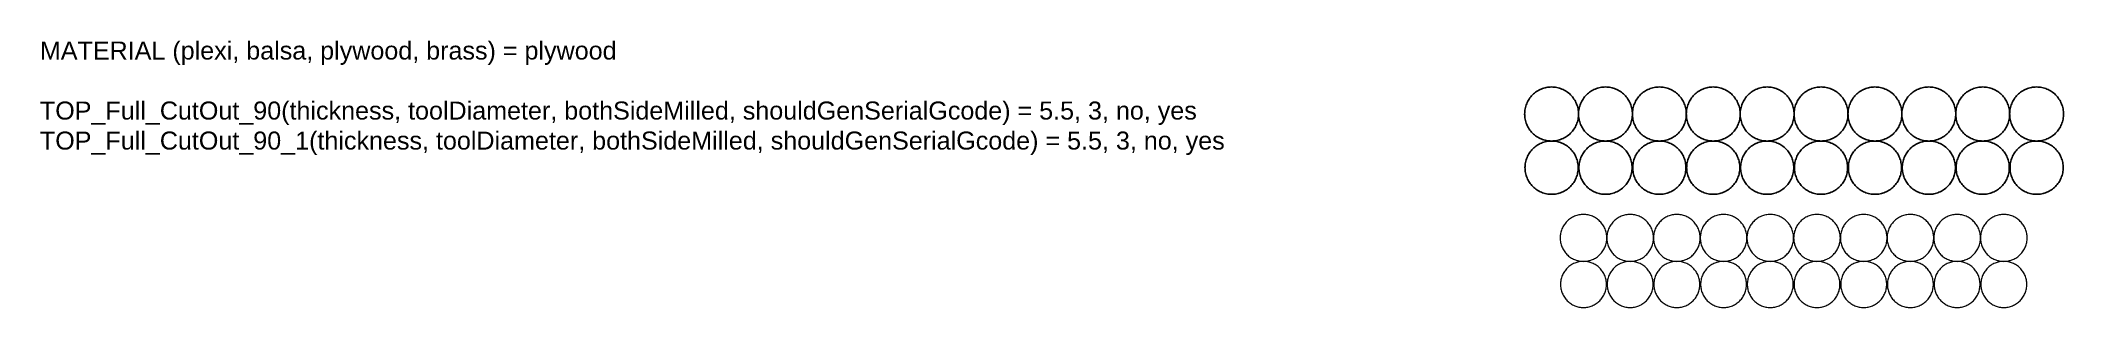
# Model space of a CAD drawing. Header units: millimetres. Extents: x 288 to 851, y 399 to 473.
import ezdxf

# ---------------------------------------------------------------- set-up
doc = ezdxf.new("R2010")
doc.units = ezdxf.units.MM
doc.layers.add('TOP_Full_CutOut_90', color=7, linetype='Continuous')
doc.layers.add('TOP_Full_CutOut_90_1', color=7, linetype='Continuous', lineweight=18)
doc.styles.get("Standard").update_dxf_attribs({"font": 'txt.shx'})

msp = doc.modelspace()

# ---------------------------------------------------------------- texts
at = {"insert": (287.513699, 472.694806), "char_height": 5, "width": 378.90625, "attachment_point": 1}
msp.add_mtext('{\\f@Arial Unicode MS|b0|i0|c238|p34;MATERIAL (plexi, balsa, plywood, brass) = plywood^J^JTOP_Full_CutOut_90(thickness, toolDiameter, bothSideMilled, shouldGenSerialGcode) = 5.5, 3, no, yes\\PTOP_Full_CutOut_90_1(thickness, toolDiameter, bothSideMilled, shouldGenSerialGcode) = 5.5, 3, no, yes}', dxfattribs=at)

# ---------------------------------------------------------------- linework, layer by layer
at = {"layer": 'TOP_Full_CutOut_90'}
for points in [[(715.770755, 452.931427), (715.743674, 453.298548), (715.698612, 453.663898), (715.635678, 454.026597), (715.555023, 454.385771), (715.456841, 454.740555), (715.341369, 455.090094), (715.208885, 455.433545), (715.059708, 455.770083), (714.894198, 456.098895), (714.712753, 456.41919), (714.515811, 456.730196), (714.303845, 457.031164), (714.077367, 457.321369), (713.836922, 457.600112), (713.583089, 457.86672), (713.316481, 458.120553), (713.037738, 458.360998), (712.747533, 458.587476), (712.446565, 458.799442), (712.135559, 458.996384), (711.815264, 459.177829), (711.486452, 459.343339), (711.149914, 459.492516), (710.806463, 459.625), (710.456924, 459.740472), (710.10214, 459.838654), (709.742966, 459.919309), (709.380267, 459.982243), (709.014917, 460.027305), (708.647796, 460.054386), (708.279789, 460.06342), (707.911781, 460.054386), (707.54466, 460.027305), (707.17931, 459.982243), (706.816611, 459.919309), (706.457437, 459.838654), (706.102654, 459.740472), (705.753115, 459.625), (705.409663, 459.492516), (705.073125, 459.343339), (704.744313, 459.177829), (704.424018, 458.996384), (704.113012, 458.799442), (703.812044, 458.587476), (703.521839, 458.360998), (703.243096, 458.120553), (702.976488, 457.86672), (702.722655, 457.600112), (702.48221, 457.321369), (702.255732, 457.031164), (702.043767, 456.730196), (701.846824, 456.41919), (701.665379, 456.098895), (701.499869, 455.770083), (701.350692, 455.433545), (701.218208, 455.090094), (701.102736, 454.740555), (701.004554, 454.385771), (700.923899, 454.026597), (700.860965, 453.663898), (700.815903, 453.298548), (700.788823, 452.931427), (700.779789, 452.56342), (700.788823, 452.195412), (700.815903, 451.828291), (700.860965, 451.462941), (700.923899, 451.100242), (701.004554, 450.741068), (701.102736, 450.386285), (701.218208, 450.036746), (701.350692, 449.693294), (701.499869, 449.356756), (701.665379, 449.027944), (701.846824, 448.707649), (702.043767, 448.396643), (702.255732, 448.095675), (702.48221, 447.80547), (702.722655, 447.526727), (702.976488, 447.260119), (703.243096, 447.006286), (703.521839, 446.765841), (703.812044, 446.539363), (704.113012, 446.327398), (704.424018, 446.130455), (704.744313, 445.94901), (705.073125, 445.7835), (705.409663, 445.634323), (705.753115, 445.501839), (706.102654, 445.386367), (706.457437, 445.288185), (706.816611, 445.20753), (707.17931, 445.144596), (707.54466, 445.099534), (707.911781, 445.072454), (708.279789, 445.06342), (708.647796, 445.072454), (709.014917, 445.099534), (709.380267, 445.144596), (709.742966, 445.20753), (710.10214, 445.288185), (710.456924, 445.386367), (710.806463, 445.501839), (711.149914, 445.634323), (711.486452, 445.7835), (711.815264, 445.94901), (712.135559, 446.130455), (712.446565, 446.327398), (712.747533, 446.539363), (713.037738, 446.765841), (713.316481, 447.006286), (713.583089, 447.260119), (713.836922, 447.526727), (714.077367, 447.80547), (714.303845, 448.095675), (714.515811, 448.396643), (714.712753, 448.707649), (714.894198, 449.027944), (715.059708, 449.356756), (715.208885, 449.693294), (715.341369, 450.036746), (715.456841, 450.386285), (715.555023, 450.741068), (715.635678, 451.100242), (715.698612, 451.462941), (715.743674, 451.828291), (715.770755, 452.195412), (715.779789, 452.56342)], [(730.770755, 452.931427), (730.743674, 453.298548), (730.698612, 453.663898), (730.635678, 454.026597), (730.555023, 454.385771), (730.456841, 454.740555), (730.341369, 455.090094), (730.208885, 455.433545), (730.059708, 455.770083), (729.894198, 456.098895), (729.712753, 456.41919), (729.515811, 456.730196), (729.303845, 457.031164), (729.077367, 457.321369), (728.836922, 457.600112), (728.583089, 457.86672), (728.316481, 458.120553), (728.037738, 458.360998), (727.747533, 458.587476), (727.446565, 458.799442), (727.135559, 458.996384), (726.815264, 459.177829), (726.486452, 459.343339), (726.149914, 459.492516), (725.806463, 459.625), (725.456924, 459.740472), (725.10214, 459.838654), (724.742966, 459.919309), (724.380267, 459.982243), (724.014917, 460.027305), (723.647796, 460.054386), (723.279789, 460.06342), (722.911781, 460.054386), (722.54466, 460.027305), (722.17931, 459.982243), (721.816611, 459.919309), (721.457437, 459.838654), (721.102654, 459.740472), (720.753115, 459.625), (720.409663, 459.492516), (720.073125, 459.343339), (719.744313, 459.177829), (719.424018, 458.996384), (719.113012, 458.799442), (718.812044, 458.587476), (718.521839, 458.360998), (718.243096, 458.120553), (717.976488, 457.86672), (717.722655, 457.600112), (717.48221, 457.321369), (717.255732, 457.031164), (717.043767, 456.730196), (716.846824, 456.41919), (716.665379, 456.098895), (716.499869, 455.770083), (716.350692, 455.433545), (716.218208, 455.090094), (716.102736, 454.740555), (716.004554, 454.385771), (715.923899, 454.026597), (715.860965, 453.663898), (715.815903, 453.298548), (715.788823, 452.931427), (715.779789, 452.56342), (715.788823, 452.195412), (715.815903, 451.828291), (715.860965, 451.462941), (715.923899, 451.100242), (716.004554, 450.741068), (716.102736, 450.386285), (716.218208, 450.036746), (716.350692, 449.693294), (716.499869, 449.356756), (716.665379, 449.027944), (716.846824, 448.707649), (717.043767, 448.396643), (717.255732, 448.095675), (717.48221, 447.80547), (717.722655, 447.526727), (717.976488, 447.260119), (718.243096, 447.006286), (718.521839, 446.765841), (718.812044, 446.539363), (719.113012, 446.327398), (719.424018, 446.130455), (719.744313, 445.94901), (720.073125, 445.7835), (720.409663, 445.634323), (720.753115, 445.501839), (721.102654, 445.386367), (721.457437, 445.288185), (721.816611, 445.20753), (722.17931, 445.144596), (722.54466, 445.099534), (722.911781, 445.072454), (723.279789, 445.06342), (723.647796, 445.072454), (724.014917, 445.099534), (724.380267, 445.144596), (724.742966, 445.20753), (725.10214, 445.288185), (725.456924, 445.386367), (725.806463, 445.501839), (726.149914, 445.634323), (726.486452, 445.7835), (726.815264, 445.94901), (727.135559, 446.130455), (727.446565, 446.327398), (727.747533, 446.539363), (728.037738, 446.765841), (728.316481, 447.006286), (728.583089, 447.260119), (728.836922, 447.526727), (729.077367, 447.80547), (729.303845, 448.095675), (729.515811, 448.396643), (729.712753, 448.707649), (729.894198, 449.027944), (730.059708, 449.356756), (730.208885, 449.693294), (730.341369, 450.036746), (730.456841, 450.386285), (730.555023, 450.741068), (730.635678, 451.100242), (730.698612, 451.462941), (730.743674, 451.828291), (730.770755, 452.195412), (730.779789, 452.56342)], [(745.770755, 452.931427), (745.743674, 453.298548), (745.698612, 453.663898), (745.635678, 454.026597), (745.555023, 454.385771), (745.456841, 454.740555), (745.341369, 455.090094), (745.208885, 455.433545), (745.059708, 455.770083), (744.894198, 456.098895), (744.712753, 456.41919), (744.515811, 456.730196), (744.303845, 457.031164), (744.077367, 457.321369), (743.836922, 457.600112), (743.583089, 457.86672), (743.316481, 458.120553), (743.037738, 458.360998), (742.747533, 458.587476), (742.446565, 458.799442), (742.135559, 458.996384), (741.815264, 459.177829), (741.486452, 459.343339), (741.149914, 459.492516), (740.806463, 459.625), (740.456924, 459.740472), (740.10214, 459.838654), (739.742966, 459.919309), (739.380267, 459.982243), (739.014917, 460.027305), (738.647796, 460.054386), (738.279789, 460.06342), (737.911781, 460.054386), (737.54466, 460.027305), (737.17931, 459.982243), (736.816611, 459.919309), (736.457437, 459.838654), (736.102654, 459.740472), (735.753115, 459.625), (735.409663, 459.492516), (735.073125, 459.343339), (734.744313, 459.177829), (734.424018, 458.996384), (734.113012, 458.799442), (733.812044, 458.587476), (733.521839, 458.360998), (733.243096, 458.120553), (732.976488, 457.86672), (732.722655, 457.600112), (732.48221, 457.321369), (732.255732, 457.031164), (732.043767, 456.730196), (731.846824, 456.41919), (731.665379, 456.098895), (731.499869, 455.770083), (731.350692, 455.433545), (731.218208, 455.090094), (731.102736, 454.740555), (731.004554, 454.385771), (730.923899, 454.026597), (730.860965, 453.663898), (730.815903, 453.298548), (730.788823, 452.931427), (730.779789, 452.56342), (730.788823, 452.195412), (730.815903, 451.828291), (730.860965, 451.462941), (730.923899, 451.100242), (731.004554, 450.741068), (731.102736, 450.386285), (731.218208, 450.036746), (731.350692, 449.693294), (731.499869, 449.356756), (731.665379, 449.027944), (731.846824, 448.707649), (732.043767, 448.396643), (732.255732, 448.095675), (732.48221, 447.80547), (732.722655, 447.526727), (732.976488, 447.260119), (733.243096, 447.006286), (733.521839, 446.765841), (733.812044, 446.539363), (734.113012, 446.327398), (734.424018, 446.130455), (734.744313, 445.94901), (735.073125, 445.7835), (735.409663, 445.634323), (735.753115, 445.501839), (736.102654, 445.386367), (736.457437, 445.288185), (736.816611, 445.20753), (737.17931, 445.144596), (737.54466, 445.099534), (737.911781, 445.072454), (738.279789, 445.06342), (738.647796, 445.072454), (739.014917, 445.099534), (739.380267, 445.144596), (739.742966, 445.20753), (740.10214, 445.288185), (740.456924, 445.386367), (740.806463, 445.501839), (741.149914, 445.634323), (741.486452, 445.7835), (741.815264, 445.94901), (742.135559, 446.130455), (742.446565, 446.327398), (742.747533, 446.539363), (743.037738, 446.765841), (743.316481, 447.006286), (743.583089, 447.260119), (743.836922, 447.526727), (744.077367, 447.80547), (744.303845, 448.095675), (744.515811, 448.396643), (744.712753, 448.707649), (744.894198, 449.027944), (745.059708, 449.356756), (745.208885, 449.693294), (745.341369, 450.036746), (745.456841, 450.386285), (745.555023, 450.741068), (745.635678, 451.100242), (745.698612, 451.462941), (745.743674, 451.828291), (745.770755, 452.195412), (745.779789, 452.56342)], [(760.770755, 452.931427), (760.743674, 453.298548), (760.698612, 453.663898), (760.635678, 454.026597), (760.555023, 454.385771), (760.456841, 454.740555), (760.341369, 455.090094), (760.208885, 455.433545), (760.059708, 455.770083), (759.894198, 456.098895), (759.712753, 456.41919), (759.515811, 456.730196), (759.303845, 457.031164), (759.077367, 457.321369), (758.836922, 457.600112), (758.583089, 457.86672), (758.316481, 458.120553), (758.037738, 458.360998), (757.747533, 458.587476), (757.446565, 458.799442), (757.135559, 458.996384), (756.815264, 459.177829), (756.486452, 459.343339), (756.149914, 459.492516), (755.806463, 459.625), (755.456924, 459.740472), (755.10214, 459.838654), (754.742966, 459.919309), (754.380267, 459.982243), (754.014917, 460.027305), (753.647796, 460.054386), (753.279789, 460.06342), (752.911781, 460.054386), (752.54466, 460.027305), (752.17931, 459.982243), (751.816611, 459.919309), (751.457437, 459.838654), (751.102654, 459.740472), (750.753115, 459.625), (750.409663, 459.492516), (750.073125, 459.343339), (749.744313, 459.177829), (749.424018, 458.996384), (749.113012, 458.799442), (748.812044, 458.587476), (748.521839, 458.360998), (748.243096, 458.120553), (747.976488, 457.86672), (747.722655, 457.600112), (747.48221, 457.321369), (747.255732, 457.031164), (747.043767, 456.730196), (746.846824, 456.41919), (746.665379, 456.098895), (746.499869, 455.770083), (746.350692, 455.433545), (746.218208, 455.090094), (746.102736, 454.740555), (746.004554, 454.385771), (745.923899, 454.026597), (745.860965, 453.663898), (745.815903, 453.298548), (745.788823, 452.931427), (745.779789, 452.56342), (745.788823, 452.195412), (745.815903, 451.828291), (745.860965, 451.462941), (745.923899, 451.100242), (746.004554, 450.741068), (746.102736, 450.386285), (746.218208, 450.036746), (746.350692, 449.693294), (746.499869, 449.356756), (746.665379, 449.027944), (746.846824, 448.707649), (747.043767, 448.396643), (747.255732, 448.095675), (747.48221, 447.80547), (747.722655, 447.526727), (747.976488, 447.260119), (748.243096, 447.006286), (748.521839, 446.765841), (748.812044, 446.539363), (749.113012, 446.327398), (749.424018, 446.130455), (749.744313, 445.94901), (750.073125, 445.7835), (750.409663, 445.634323), (750.753115, 445.501839), (751.102654, 445.386367), (751.457437, 445.288185), (751.816611, 445.20753), (752.17931, 445.144596), (752.54466, 445.099534), (752.911781, 445.072454), (753.279789, 445.06342), (753.647796, 445.072454), (754.014917, 445.099534), (754.380267, 445.144596), (754.742966, 445.20753), (755.10214, 445.288185), (755.456924, 445.386367), (755.806463, 445.501839), (756.149914, 445.634323), (756.486452, 445.7835), (756.815264, 445.94901), (757.135559, 446.130455), (757.446565, 446.327398), (757.747533, 446.539363), (758.037738, 446.765841), (758.316481, 447.006286), (758.583089, 447.260119), (758.836922, 447.526727), (759.077367, 447.80547), (759.303845, 448.095675), (759.515811, 448.396643), (759.712753, 448.707649), (759.894198, 449.027944), (760.059708, 449.356756), (760.208885, 449.693294), (760.341369, 450.036746), (760.456841, 450.386285), (760.555023, 450.741068), (760.635678, 451.100242), (760.698612, 451.462941), (760.743674, 451.828291), (760.770755, 452.195412), (760.779789, 452.56342)], [(775.770755, 452.931427), (775.743674, 453.298548), (775.698612, 453.663898), (775.635678, 454.026597), (775.555023, 454.385771), (775.456841, 454.740555), (775.341369, 455.090094), (775.208885, 455.433545), (775.059708, 455.770083), (774.894198, 456.098895), (774.712753, 456.41919), (774.515811, 456.730196), (774.303845, 457.031164), (774.077367, 457.321369), (773.836922, 457.600112), (773.583089, 457.86672), (773.316481, 458.120553), (773.037738, 458.360998), (772.747533, 458.587476), (772.446565, 458.799442), (772.135559, 458.996384), (771.815264, 459.177829), (771.486452, 459.343339), (771.149914, 459.492516), (770.806463, 459.625), (770.456924, 459.740472), (770.10214, 459.838654), (769.742966, 459.919309), (769.380267, 459.982243), (769.014917, 460.027305), (768.647796, 460.054386), (768.279789, 460.06342), (767.911781, 460.054386), (767.54466, 460.027305), (767.17931, 459.982243), (766.816611, 459.919309), (766.457437, 459.838654), (766.102654, 459.740472), (765.753115, 459.625), (765.409663, 459.492516), (765.073125, 459.343339), (764.744313, 459.177829), (764.424018, 458.996384), (764.113012, 458.799442), (763.812044, 458.587476), (763.521839, 458.360998), (763.243096, 458.120553), (762.976488, 457.86672), (762.722655, 457.600112), (762.48221, 457.321369), (762.255732, 457.031164), (762.043767, 456.730196), (761.846824, 456.41919), (761.665379, 456.098895), (761.499869, 455.770083), (761.350692, 455.433545), (761.218208, 455.090094), (761.102736, 454.740555), (761.004554, 454.385771), (760.923899, 454.026597), (760.860965, 453.663898), (760.815903, 453.298548), (760.788823, 452.931427), (760.779789, 452.56342), (760.788823, 452.195412), (760.815903, 451.828291), (760.860965, 451.462941), (760.923899, 451.100242), (761.004554, 450.741068), (761.102736, 450.386285), (761.218208, 450.036746), (761.350692, 449.693294), (761.499869, 449.356756), (761.665379, 449.027944), (761.846824, 448.707649), (762.043767, 448.396643), (762.255732, 448.095675), (762.48221, 447.80547), (762.722655, 447.526727), (762.976488, 447.260119), (763.243096, 447.006286), (763.521839, 446.765841), (763.812044, 446.539363), (764.113012, 446.327398), (764.424018, 446.130455), (764.744313, 445.94901), (765.073125, 445.7835), (765.409663, 445.634323), (765.753115, 445.501839), (766.102654, 445.386367), (766.457437, 445.288185), (766.816611, 445.20753), (767.17931, 445.144596), (767.54466, 445.099534), (767.911781, 445.072454), (768.279789, 445.06342), (768.647796, 445.072454), (769.014917, 445.099534), (769.380267, 445.144596), (769.742966, 445.20753), (770.10214, 445.288185), (770.456924, 445.386367), (770.806463, 445.501839), (771.149914, 445.634323), (771.486452, 445.7835), (771.815264, 445.94901), (772.135559, 446.130455), (772.446565, 446.327398), (772.747533, 446.539363), (773.037738, 446.765841), (773.316481, 447.006286), (773.583089, 447.260119), (773.836922, 447.526727), (774.077367, 447.80547), (774.303845, 448.095675), (774.515811, 448.396643), (774.712753, 448.707649), (774.894198, 449.027944), (775.059708, 449.356756), (775.208885, 449.693294), (775.341369, 450.036746), (775.456841, 450.386285), (775.555023, 450.741068), (775.635678, 451.100242), (775.698612, 451.462941), (775.743674, 451.828291), (775.770755, 452.195412), (775.779789, 452.56342)], [(790.770755, 452.931427), (790.743674, 453.298548), (790.698612, 453.663898), (790.635678, 454.026597), (790.555023, 454.385771), (790.456841, 454.740555), (790.341369, 455.090094), (790.208885, 455.433545), (790.059708, 455.770083), (789.894198, 456.098895), (789.712753, 456.41919), (789.515811, 456.730196), (789.303845, 457.031164), (789.077367, 457.321369), (788.836922, 457.600112), (788.583089, 457.86672), (788.316481, 458.120553), (788.037738, 458.360998), (787.747533, 458.587476), (787.446565, 458.799442), (787.135559, 458.996384), (786.815264, 459.177829), (786.486452, 459.343339), (786.149914, 459.492516), (785.806463, 459.625), (785.456924, 459.740472), (785.10214, 459.838654), (784.742966, 459.919309), (784.380267, 459.982243), (784.014917, 460.027305), (783.647796, 460.054386), (783.279789, 460.06342), (782.911781, 460.054386), (782.54466, 460.027305), (782.17931, 459.982243), (781.816611, 459.919309), (781.457437, 459.838654), (781.102654, 459.740472), (780.753115, 459.625), (780.409663, 459.492516), (780.073125, 459.343339), (779.744313, 459.177829), (779.424018, 458.996384), (779.113012, 458.799442), (778.812044, 458.587476), (778.521839, 458.360998), (778.243096, 458.120553), (777.976488, 457.86672), (777.722655, 457.600112), (777.48221, 457.321369), (777.255732, 457.031164), (777.043767, 456.730196), (776.846824, 456.41919), (776.665379, 456.098895), (776.499869, 455.770083), (776.350692, 455.433545), (776.218208, 455.090094), (776.102736, 454.740555), (776.004554, 454.385771), (775.923899, 454.026597), (775.860965, 453.663898), (775.815903, 453.298548), (775.788823, 452.931427), (775.779789, 452.56342), (775.788823, 452.195412), (775.815903, 451.828291), (775.860965, 451.462941), (775.923899, 451.100242), (776.004554, 450.741068), (776.102736, 450.386285), (776.218208, 450.036746), (776.350692, 449.693294), (776.499869, 449.356756), (776.665379, 449.027944), (776.846824, 448.707649), (777.043767, 448.396643), (777.255732, 448.095675), (777.48221, 447.80547), (777.722655, 447.526727), (777.976488, 447.260119), (778.243096, 447.006286), (778.521839, 446.765841), (778.812044, 446.539363), (779.113012, 446.327398), (779.424018, 446.130455), (779.744313, 445.94901), (780.073125, 445.7835), (780.409663, 445.634323), (780.753115, 445.501839), (781.102654, 445.386367), (781.457437, 445.288185), (781.816611, 445.20753), (782.17931, 445.144596), (782.54466, 445.099534), (782.911781, 445.072454), (783.279789, 445.06342), (783.647796, 445.072454), (784.014917, 445.099534), (784.380267, 445.144596), (784.742966, 445.20753), (785.10214, 445.288185), (785.456924, 445.386367), (785.806463, 445.501839), (786.149914, 445.634323), (786.486452, 445.7835), (786.815264, 445.94901), (787.135559, 446.130455), (787.446565, 446.327398), (787.747533, 446.539363), (788.037738, 446.765841), (788.316481, 447.006286), (788.583089, 447.260119), (788.836922, 447.526727), (789.077367, 447.80547), (789.303845, 448.095675), (789.515811, 448.396643), (789.712753, 448.707649), (789.894198, 449.027944), (790.059708, 449.356756), (790.208885, 449.693294), (790.341369, 450.036746), (790.456841, 450.386285), (790.555023, 450.741068), (790.635678, 451.100242), (790.698612, 451.462941), (790.743674, 451.828291), (790.770755, 452.195412), (790.779789, 452.56342)], [(805.770755, 452.931427), (805.743674, 453.298548), (805.698612, 453.663898), (805.635678, 454.026597), (805.555023, 454.385771), (805.456841, 454.740555), (805.341369, 455.090094), (805.208885, 455.433545), (805.059708, 455.770083), (804.894198, 456.098895), (804.712753, 456.41919), (804.515811, 456.730196), (804.303845, 457.031164), (804.077367, 457.321369), (803.836922, 457.600112), (803.583089, 457.86672), (803.316481, 458.120553), (803.037738, 458.360998), (802.747533, 458.587476), (802.446565, 458.799442), (802.135559, 458.996384), (801.815264, 459.177829), (801.486452, 459.343339), (801.149914, 459.492516), (800.806463, 459.625), (800.456924, 459.740472), (800.10214, 459.838654), (799.742966, 459.919309), (799.380267, 459.982243), (799.014917, 460.027305), (798.647796, 460.054386), (798.279789, 460.06342), (797.911781, 460.054386), (797.54466, 460.027305), (797.17931, 459.982243), (796.816611, 459.919309), (796.457437, 459.838654), (796.102654, 459.740472), (795.753115, 459.625), (795.409663, 459.492516), (795.073125, 459.343339), (794.744313, 459.177829), (794.424018, 458.996384), (794.113012, 458.799442), (793.812044, 458.587476), (793.521839, 458.360998), (793.243096, 458.120553), (792.976488, 457.86672), (792.722655, 457.600112), (792.48221, 457.321369), (792.255732, 457.031164), (792.043767, 456.730196), (791.846824, 456.41919), (791.665379, 456.098895), (791.499869, 455.770083), (791.350692, 455.433545), (791.218208, 455.090094), (791.102736, 454.740555), (791.004554, 454.385771), (790.923899, 454.026597), (790.860965, 453.663898), (790.815903, 453.298548), (790.788823, 452.931427), (790.779789, 452.56342), (790.788823, 452.195412), (790.815903, 451.828291), (790.860965, 451.462941), (790.923899, 451.100242), (791.004554, 450.741068), (791.102736, 450.386285), (791.218208, 450.036746), (791.350692, 449.693294), (791.499869, 449.356756), (791.665379, 449.027944), (791.846824, 448.707649), (792.043767, 448.396643), (792.255732, 448.095675), (792.48221, 447.80547), (792.722655, 447.526727), (792.976488, 447.260119), (793.243096, 447.006286), (793.521839, 446.765841), (793.812044, 446.539363), (794.113012, 446.327398), (794.424018, 446.130455), (794.744313, 445.94901), (795.073125, 445.7835), (795.409663, 445.634323), (795.753115, 445.501839), (796.102654, 445.386367), (796.457437, 445.288185), (796.816611, 445.20753), (797.17931, 445.144596), (797.54466, 445.099534), (797.911781, 445.072454), (798.279789, 445.06342), (798.647796, 445.072454), (799.014917, 445.099534), (799.380267, 445.144596), (799.742966, 445.20753), (800.10214, 445.288185), (800.456924, 445.386367), (800.806463, 445.501839), (801.149914, 445.634323), (801.486452, 445.7835), (801.815264, 445.94901), (802.135559, 446.130455), (802.446565, 446.327398), (802.747533, 446.539363), (803.037738, 446.765841), (803.316481, 447.006286), (803.583089, 447.260119), (803.836922, 447.526727), (804.077367, 447.80547), (804.303845, 448.095675), (804.515811, 448.396643), (804.712753, 448.707649), (804.894198, 449.027944), (805.059708, 449.356756), (805.208885, 449.693294), (805.341369, 450.036746), (805.456841, 450.386285), (805.555023, 450.741068), (805.635678, 451.100242), (805.698612, 451.462941), (805.743674, 451.828291), (805.770755, 452.195412), (805.779789, 452.56342)], [(820.770755, 452.931427), (820.743674, 453.298548), (820.698612, 453.663898), (820.635678, 454.026597), (820.555023, 454.385771), (820.456841, 454.740555), (820.341369, 455.090094), (820.208885, 455.433545), (820.059708, 455.770083), (819.894198, 456.098895), (819.712753, 456.41919), (819.515811, 456.730196), (819.303845, 457.031164), (819.077367, 457.321369), (818.836922, 457.600112), (818.583089, 457.86672), (818.316481, 458.120553), (818.037738, 458.360998), (817.747533, 458.587476), (817.446565, 458.799442), (817.135559, 458.996384), (816.815264, 459.177829), (816.486452, 459.343339), (816.149914, 459.492516), (815.806463, 459.625), (815.456924, 459.740472), (815.10214, 459.838654), (814.742966, 459.919309), (814.380267, 459.982243), (814.014917, 460.027305), (813.647796, 460.054386), (813.279789, 460.06342), (812.911781, 460.054386), (812.54466, 460.027305), (812.17931, 459.982243), (811.816611, 459.919309), (811.457437, 459.838654), (811.102654, 459.740472), (810.753115, 459.625), (810.409663, 459.492516), (810.073125, 459.343339), (809.744313, 459.177829), (809.424018, 458.996384), (809.113012, 458.799442), (808.812044, 458.587476), (808.521839, 458.360998), (808.243096, 458.120553), (807.976488, 457.86672), (807.722655, 457.600112), (807.48221, 457.321369), (807.255732, 457.031164), (807.043767, 456.730196), (806.846824, 456.41919), (806.665379, 456.098895), (806.499869, 455.770083), (806.350692, 455.433545), (806.218208, 455.090094), (806.102736, 454.740555), (806.004554, 454.385771), (805.923899, 454.026597), (805.860965, 453.663898), (805.815903, 453.298548), (805.788823, 452.931427), (805.779789, 452.56342), (805.788823, 452.195412), (805.815903, 451.828291), (805.860965, 451.462941), (805.923899, 451.100242), (806.004554, 450.741068), (806.102736, 450.386285), (806.218208, 450.036746), (806.350692, 449.693294), (806.499869, 449.356756), (806.665379, 449.027944), (806.846824, 448.707649), (807.043767, 448.396643), (807.255732, 448.095675), (807.48221, 447.80547), (807.722655, 447.526727), (807.976488, 447.260119), (808.243096, 447.006286), (808.521839, 446.765841), (808.812044, 446.539363), (809.113012, 446.327398), (809.424018, 446.130455), (809.744313, 445.94901), (810.073125, 445.7835), (810.409663, 445.634323), (810.753115, 445.501839), (811.102654, 445.386367), (811.457437, 445.288185), (811.816611, 445.20753), (812.17931, 445.144596), (812.54466, 445.099534), (812.911781, 445.072454), (813.279789, 445.06342), (813.647796, 445.072454), (814.014917, 445.099534), (814.380267, 445.144596), (814.742966, 445.20753), (815.10214, 445.288185), (815.456924, 445.386367), (815.806463, 445.501839), (816.149914, 445.634323), (816.486452, 445.7835), (816.815264, 445.94901), (817.135559, 446.130455), (817.446565, 446.327398), (817.747533, 446.539363), (818.037738, 446.765841), (818.316481, 447.006286), (818.583089, 447.260119), (818.836922, 447.526727), (819.077367, 447.80547), (819.303845, 448.095675), (819.515811, 448.396643), (819.712753, 448.707649), (819.894198, 449.027944), (820.059708, 449.356756), (820.208885, 449.693294), (820.341369, 450.036746), (820.456841, 450.386285), (820.555023, 450.741068), (820.635678, 451.100242), (820.698612, 451.462941), (820.743674, 451.828291), (820.770755, 452.195412), (820.779789, 452.56342)], [(835.770755, 452.931427), (835.743674, 453.298548), (835.698612, 453.663898), (835.635678, 454.026597), (835.555023, 454.385771), (835.456841, 454.740555), (835.341369, 455.090094), (835.208885, 455.433545), (835.059708, 455.770083), (834.894198, 456.098895), (834.712753, 456.41919), (834.515811, 456.730196), (834.303845, 457.031164), (834.077367, 457.321369), (833.836922, 457.600112), (833.583089, 457.86672), (833.316481, 458.120553), (833.037738, 458.360998), (832.747533, 458.587476), (832.446565, 458.799442), (832.135559, 458.996384), (831.815264, 459.177829), (831.486452, 459.343339), (831.149914, 459.492516), (830.806463, 459.625), (830.456924, 459.740472), (830.10214, 459.838654), (829.742966, 459.919309), (829.380267, 459.982243), (829.014917, 460.027305), (828.647796, 460.054386), (828.279789, 460.06342), (827.911781, 460.054386), (827.54466, 460.027305), (827.17931, 459.982243), (826.816611, 459.919309), (826.457437, 459.838654), (826.102654, 459.740472), (825.753115, 459.625), (825.409663, 459.492516), (825.073125, 459.343339), (824.744313, 459.177829), (824.424018, 458.996384), (824.113012, 458.799442), (823.812044, 458.587476), (823.521839, 458.360998), (823.243096, 458.120553), (822.976488, 457.86672), (822.722655, 457.600112), (822.48221, 457.321369), (822.255732, 457.031164), (822.043767, 456.730196), (821.846824, 456.41919), (821.665379, 456.098895), (821.499869, 455.770083), (821.350692, 455.433545), (821.218208, 455.090094), (821.102736, 454.740555), (821.004554, 454.385771), (820.923899, 454.026597), (820.860965, 453.663898), (820.815903, 453.298548), (820.788823, 452.931427), (820.779789, 452.56342), (820.788823, 452.195412), (820.815903, 451.828291), (820.860965, 451.462941), (820.923899, 451.100242), (821.004554, 450.741068), (821.102736, 450.386285), (821.218208, 450.036746), (821.350692, 449.693294), (821.499869, 449.356756), (821.665379, 449.027944), (821.846824, 448.707649), (822.043767, 448.396643), (822.255732, 448.095675), (822.48221, 447.80547), (822.722655, 447.526727), (822.976488, 447.260119), (823.243096, 447.006286), (823.521839, 446.765841), (823.812044, 446.539363), (824.113012, 446.327398), (824.424018, 446.130455), (824.744313, 445.94901), (825.073125, 445.7835), (825.409663, 445.634323), (825.753115, 445.501839), (826.102654, 445.386367), (826.457437, 445.288185), (826.816611, 445.20753), (827.17931, 445.144596), (827.54466, 445.099534), (827.911781, 445.072454), (828.279789, 445.06342), (828.647796, 445.072454), (829.014917, 445.099534), (829.380267, 445.144596), (829.742966, 445.20753), (830.10214, 445.288185), (830.456924, 445.386367), (830.806463, 445.501839), (831.149914, 445.634323), (831.486452, 445.7835), (831.815264, 445.94901), (832.135559, 446.130455), (832.446565, 446.327398), (832.747533, 446.539363), (833.037738, 446.765841), (833.316481, 447.006286), (833.583089, 447.260119), (833.836922, 447.526727), (834.077367, 447.80547), (834.303845, 448.095675), (834.515811, 448.396643), (834.712753, 448.707649), (834.894198, 449.027944), (835.059708, 449.356756), (835.208885, 449.693294), (835.341369, 450.036746), (835.456841, 450.386285), (835.555023, 450.741068), (835.635678, 451.100242), (835.698612, 451.462941), (835.743674, 451.828291), (835.770755, 452.195412), (835.779789, 452.56342)], [(850.770755, 452.931427), (850.743674, 453.298548), (850.698612, 453.663898), (850.635678, 454.026597), (850.555023, 454.385771), (850.456841, 454.740555), (850.341369, 455.090094), (850.208885, 455.433545), (850.059708, 455.770083), (849.894198, 456.098895), (849.712753, 456.41919), (849.515811, 456.730196), (849.303845, 457.031164), (849.077367, 457.321369), (848.836922, 457.600112), (848.583089, 457.86672), (848.316481, 458.120553), (848.037738, 458.360998), (847.747533, 458.587476), (847.446565, 458.799442), (847.135559, 458.996384), (846.815264, 459.177829), (846.486452, 459.343339), (846.149914, 459.492516), (845.806463, 459.625), (845.456924, 459.740472), (845.10214, 459.838654), (844.742966, 459.919309), (844.380267, 459.982243), (844.014917, 460.027305), (843.647796, 460.054386), (843.279789, 460.06342), (842.911781, 460.054386), (842.54466, 460.027305), (842.17931, 459.982243), (841.816611, 459.919309), (841.457437, 459.838654), (841.102654, 459.740472), (840.753115, 459.625), (840.409663, 459.492516), (840.073125, 459.343339), (839.744313, 459.177829), (839.424018, 458.996384), (839.113012, 458.799442), (838.812044, 458.587476), (838.521839, 458.360998), (838.243096, 458.120553), (837.976488, 457.86672), (837.722655, 457.600112), (837.48221, 457.321369), (837.255732, 457.031164), (837.043767, 456.730196), (836.846824, 456.41919), (836.665379, 456.098895), (836.499869, 455.770083), (836.350692, 455.433545), (836.218208, 455.090094), (836.102736, 454.740555), (836.004554, 454.385771), (835.923899, 454.026597), (835.860965, 453.663898), (835.815903, 453.298548), (835.788823, 452.931427), (835.779789, 452.56342), (835.788823, 452.195412), (835.815903, 451.828291), (835.860965, 451.462941), (835.923899, 451.100242), (836.004554, 450.741068), (836.102736, 450.386285), (836.218208, 450.036746), (836.350692, 449.693294), (836.499869, 449.356756), (836.665379, 449.027944), (836.846824, 448.707649), (837.043767, 448.396643), (837.255732, 448.095675), (837.48221, 447.80547), (837.722655, 447.526727), (837.976488, 447.260119), (838.243096, 447.006286), (838.521839, 446.765841), (838.812044, 446.539363), (839.113012, 446.327398), (839.424018, 446.130455), (839.744313, 445.94901), (840.073125, 445.7835), (840.409663, 445.634323), (840.753115, 445.501839), (841.102654, 445.386367), (841.457437, 445.288185), (841.816611, 445.20753), (842.17931, 445.144596), (842.54466, 445.099534), (842.911781, 445.072454), (843.279789, 445.06342), (843.647796, 445.072454), (844.014917, 445.099534), (844.380267, 445.144596), (844.742966, 445.20753), (845.10214, 445.288185), (845.456924, 445.386367), (845.806463, 445.501839), (846.149914, 445.634323), (846.486452, 445.7835), (846.815264, 445.94901), (847.135559, 446.130455), (847.446565, 446.327398), (847.747533, 446.539363), (848.037738, 446.765841), (848.316481, 447.006286), (848.583089, 447.260119), (848.836922, 447.526727), (849.077367, 447.80547), (849.303845, 448.095675), (849.515811, 448.396643), (849.712753, 448.707649), (849.894198, 449.027944), (850.059708, 449.356756), (850.208885, 449.693294), (850.341369, 450.036746), (850.456841, 450.386285), (850.555023, 450.741068), (850.635678, 451.100242), (850.698612, 451.462941), (850.743674, 451.828291), (850.770755, 452.195412), (850.779789, 452.56342)], [(715.670875, 438.02652), (715.644156, 438.388746), (715.599695, 438.749225), (715.5376, 439.107088), (715.45802, 439.461473), (715.361147, 439.811526), (715.247215, 440.156405), (715.116497, 440.495277), (714.969309, 440.827327), (714.806006, 441.151755), (714.62698, 441.46778), (714.432664, 441.774639), (714.223524, 442.071594), (714.000066, 442.35793), (713.762827, 442.632956), (713.512379, 442.89601), (713.249325, 443.146458), (712.974299, 443.383697), (712.687963, 443.607155), (712.391008, 443.816295), (712.084149, 444.010611), (711.768124, 444.189637), (711.443696, 444.35294), (711.111646, 444.500128), (710.772774, 444.630846), (710.427895, 444.744778), (710.077842, 444.841651), (709.723457, 444.921231), (709.365594, 444.983326), (709.005115, 445.027787), (708.642889, 445.054506), (708.279789, 445.06342), (707.916688, 445.054506), (707.554462, 445.027787), (707.193983, 444.983326), (706.83612, 444.921231), (706.481735, 444.841651), (706.131682, 444.744778), (705.786804, 444.630846), (705.447931, 444.500128), (705.115881, 444.35294), (704.791453, 444.189637), (704.475428, 444.010611), (704.168569, 443.816295), (703.871614, 443.607155), (703.585278, 443.383697), (703.310252, 443.146458), (703.047198, 442.89601), (702.79675, 442.632956), (702.559511, 442.35793), (702.336053, 442.071594), (702.126913, 441.774639), (701.932597, 441.46778), (701.753571, 441.151755), (701.590268, 440.827327), (701.44308, 440.495277), (701.312363, 440.156405), (701.19843, 439.811526), (701.101557, 439.461473), (701.021978, 439.107088), (700.959882, 438.749225), (700.915422, 438.388746), (700.888702, 438.02652), (700.879789, 437.66342), (700.888702, 437.300319), (700.915422, 436.938093), (700.959882, 436.577614), (701.021978, 436.219751), (701.101557, 435.865366), (701.19843, 435.515313), (701.312363, 435.170435), (701.44308, 434.831562), (701.590268, 434.499512), (701.753571, 434.175084), (701.932597, 433.859059), (702.126913, 433.5522), (702.336053, 433.255245), (702.559511, 432.968909), (702.79675, 432.693883), (703.047198, 432.430829), (703.310252, 432.180381), (703.585278, 431.943142), (703.871614, 431.719684), (704.168569, 431.510544), (704.475428, 431.316228), (704.791453, 431.137202), (705.115881, 430.973899), (705.447931, 430.826711), (705.786804, 430.695994), (706.131682, 430.582061), (706.481735, 430.485188), (706.83612, 430.405609), (707.193983, 430.343513), (707.554462, 430.299053), (707.916688, 430.272333), (708.279789, 430.26342), (708.642889, 430.272333), (709.005115, 430.299053), (709.365594, 430.343513), (709.723457, 430.405609), (710.077842, 430.485188), (710.427895, 430.582061), (710.772774, 430.695994), (711.111646, 430.826711), (711.443696, 430.973899), (711.768124, 431.137202), (712.084149, 431.316228), (712.391008, 431.510544), (712.687963, 431.719684), (712.974299, 431.943142), (713.249325, 432.180381), (713.512379, 432.430829), (713.762827, 432.693883), (714.000066, 432.968909), (714.223524, 433.255245), (714.432664, 433.5522), (714.62698, 433.859059), (714.806006, 434.175084), (714.969309, 434.499512), (715.116497, 434.831562), (715.247215, 435.170435), (715.361147, 435.515313), (715.45802, 435.865366), (715.5376, 436.219751), (715.599695, 436.577614), (715.644156, 436.938093), (715.670875, 437.300319), (715.679789, 437.66342)], [(730.670875, 438.02652), (730.644156, 438.388746), (730.599695, 438.749225), (730.5376, 439.107088), (730.45802, 439.461473), (730.361147, 439.811526), (730.247215, 440.156405), (730.116497, 440.495277), (729.969309, 440.827327), (729.806006, 441.151755), (729.62698, 441.46778), (729.432664, 441.774639), (729.223524, 442.071594), (729.000066, 442.35793), (728.762827, 442.632956), (728.512379, 442.89601), (728.249325, 443.146458), (727.974299, 443.383697), (727.687963, 443.607155), (727.391008, 443.816295), (727.084149, 444.010611), (726.768124, 444.189637), (726.443696, 444.35294), (726.111646, 444.500128), (725.772774, 444.630846), (725.427895, 444.744778), (725.077842, 444.841651), (724.723457, 444.921231), (724.365594, 444.983326), (724.005115, 445.027787), (723.642889, 445.054506), (723.279789, 445.06342), (722.916688, 445.054506), (722.554462, 445.027787), (722.193983, 444.983326), (721.83612, 444.921231), (721.481735, 444.841651), (721.131682, 444.744778), (720.786804, 444.630846), (720.447931, 444.500128), (720.115881, 444.35294), (719.791453, 444.189637), (719.475428, 444.010611), (719.168569, 443.816295), (718.871614, 443.607155), (718.585278, 443.383697), (718.310252, 443.146458), (718.047198, 442.89601), (717.79675, 442.632956), (717.559511, 442.35793), (717.336053, 442.071594), (717.126913, 441.774639), (716.932597, 441.46778), (716.753571, 441.151755), (716.590268, 440.827327), (716.44308, 440.495277), (716.312363, 440.156405), (716.19843, 439.811526), (716.101557, 439.461473), (716.021978, 439.107088), (715.959882, 438.749225), (715.915422, 438.388746), (715.888702, 438.02652), (715.879789, 437.66342), (715.888702, 437.300319), (715.915422, 436.938093), (715.959882, 436.577614), (716.021978, 436.219751), (716.101557, 435.865366), (716.19843, 435.515313), (716.312363, 435.170435), (716.44308, 434.831562), (716.590268, 434.499512), (716.753571, 434.175084), (716.932597, 433.859059), (717.126913, 433.5522), (717.336053, 433.255245), (717.559511, 432.968909), (717.79675, 432.693883), (718.047198, 432.430829), (718.310252, 432.180381), (718.585278, 431.943142), (718.871614, 431.719684), (719.168569, 431.510544), (719.475428, 431.316228), (719.791453, 431.137202), (720.115881, 430.973899), (720.447931, 430.826711), (720.786804, 430.695994), (721.131682, 430.582061), (721.481735, 430.485188), (721.83612, 430.405609), (722.193983, 430.343513), (722.554462, 430.299053), (722.916688, 430.272333), (723.279789, 430.26342), (723.642889, 430.272333), (724.005115, 430.299053), (724.365594, 430.343513), (724.723457, 430.405609), (725.077842, 430.485188), (725.427895, 430.582061), (725.772774, 430.695994), (726.111646, 430.826711), (726.443696, 430.973899), (726.768124, 431.137202), (727.084149, 431.316228), (727.391008, 431.510544), (727.687963, 431.719684), (727.974299, 431.943142), (728.249325, 432.180381), (728.512379, 432.430829), (728.762827, 432.693883), (729.000066, 432.968909), (729.223524, 433.255245), (729.432664, 433.5522), (729.62698, 433.859059), (729.806006, 434.175084), (729.969309, 434.499512), (730.116497, 434.831562), (730.247215, 435.170435), (730.361147, 435.515313), (730.45802, 435.865366), (730.5376, 436.219751), (730.599695, 436.577614), (730.644156, 436.938093), (730.670875, 437.300319), (730.679789, 437.66342)], [(745.670875, 438.02652), (745.644156, 438.388746), (745.599695, 438.749225), (745.5376, 439.107088), (745.45802, 439.461473), (745.361147, 439.811526), (745.247215, 440.156405), (745.116497, 440.495277), (744.969309, 440.827327), (744.806006, 441.151755), (744.62698, 441.46778), (744.432664, 441.774639), (744.223524, 442.071594), (744.000066, 442.35793), (743.762827, 442.632956), (743.512379, 442.89601), (743.249325, 443.146458), (742.974299, 443.383697), (742.687963, 443.607155), (742.391008, 443.816295), (742.084149, 444.010611), (741.768124, 444.189637), (741.443696, 444.35294), (741.111646, 444.500128), (740.772774, 444.630846), (740.427895, 444.744778), (740.077842, 444.841651), (739.723457, 444.921231), (739.365594, 444.983326), (739.005115, 445.027787), (738.642889, 445.054506), (738.279789, 445.06342), (737.916688, 445.054506), (737.554462, 445.027787), (737.193983, 444.983326), (736.83612, 444.921231), (736.481735, 444.841651), (736.131682, 444.744778), (735.786804, 444.630846), (735.447931, 444.500128), (735.115881, 444.35294), (734.791453, 444.189637), (734.475428, 444.010611), (734.168569, 443.816295), (733.871614, 443.607155), (733.585278, 443.383697), (733.310252, 443.146458), (733.047198, 442.89601), (732.79675, 442.632956), (732.559511, 442.35793), (732.336053, 442.071594), (732.126913, 441.774639), (731.932597, 441.46778), (731.753571, 441.151755), (731.590268, 440.827327), (731.44308, 440.495277), (731.312363, 440.156405), (731.19843, 439.811526), (731.101557, 439.461473), (731.021978, 439.107088), (730.959882, 438.749225), (730.915422, 438.388746), (730.888702, 438.02652), (730.879789, 437.66342), (730.888702, 437.300319), (730.915422, 436.938093), (730.959882, 436.577614), (731.021978, 436.219751), (731.101557, 435.865366), (731.19843, 435.515313), (731.312363, 435.170435), (731.44308, 434.831562), (731.590268, 434.499512), (731.753571, 434.175084), (731.932597, 433.859059), (732.126913, 433.5522), (732.336053, 433.255245), (732.559511, 432.968909), (732.79675, 432.693883), (733.047198, 432.430829), (733.310252, 432.180381), (733.585278, 431.943142), (733.871614, 431.719684), (734.168569, 431.510544), (734.475428, 431.316228), (734.791453, 431.137202), (735.115881, 430.973899), (735.447931, 430.826711), (735.786804, 430.695994), (736.131682, 430.582061), (736.481735, 430.485188), (736.83612, 430.405609), (737.193983, 430.343513), (737.554462, 430.299053), (737.916688, 430.272333), (738.279789, 430.26342), (738.642889, 430.272333), (739.005115, 430.299053), (739.365594, 430.343513), (739.723457, 430.405609), (740.077842, 430.485188), (740.427895, 430.582061), (740.772774, 430.695994), (741.111646, 430.826711), (741.443696, 430.973899), (741.768124, 431.137202), (742.084149, 431.316228), (742.391008, 431.510544), (742.687963, 431.719684), (742.974299, 431.943142), (743.249325, 432.180381), (743.512379, 432.430829), (743.762827, 432.693883), (744.000066, 432.968909), (744.223524, 433.255245), (744.432664, 433.5522), (744.62698, 433.859059), (744.806006, 434.175084), (744.969309, 434.499512), (745.116497, 434.831562), (745.247215, 435.170435), (745.361147, 435.515313), (745.45802, 435.865366), (745.5376, 436.219751), (745.599695, 436.577614), (745.644156, 436.938093), (745.670875, 437.300319), (745.679789, 437.66342)], [(760.670875, 438.02652), (760.644156, 438.388746), (760.599695, 438.749225), (760.5376, 439.107088), (760.45802, 439.461473), (760.361147, 439.811526), (760.247215, 440.156405), (760.116497, 440.495277), (759.969309, 440.827327), (759.806006, 441.151755), (759.62698, 441.46778), (759.432664, 441.774639), (759.223524, 442.071594), (759.000066, 442.35793), (758.762827, 442.632956), (758.512379, 442.89601), (758.249325, 443.146458), (757.974299, 443.383697), (757.687963, 443.607155), (757.391008, 443.816295), (757.084149, 444.010611), (756.768124, 444.189637), (756.443696, 444.35294), (756.111646, 444.500128), (755.772774, 444.630846), (755.427895, 444.744778), (755.077842, 444.841651), (754.723457, 444.921231), (754.365594, 444.983326), (754.005115, 445.027787), (753.642889, 445.054506), (753.279789, 445.06342), (752.916688, 445.054506), (752.554462, 445.027787), (752.193983, 444.983326), (751.83612, 444.921231), (751.481735, 444.841651), (751.131682, 444.744778), (750.786804, 444.630846), (750.447931, 444.500128), (750.115881, 444.35294), (749.791453, 444.189637), (749.475428, 444.010611), (749.168569, 443.816295), (748.871614, 443.607155), (748.585278, 443.383697), (748.310252, 443.146458), (748.047198, 442.89601), (747.79675, 442.632956), (747.559511, 442.35793), (747.336053, 442.071594), (747.126913, 441.774639), (746.932597, 441.46778), (746.753571, 441.151755), (746.590268, 440.827327), (746.44308, 440.495277), (746.312363, 440.156405), (746.19843, 439.811526), (746.101557, 439.461473), (746.021978, 439.107088), (745.959882, 438.749225), (745.915422, 438.388746), (745.888702, 438.02652), (745.879789, 437.66342), (745.888702, 437.300319), (745.915422, 436.938093), (745.959882, 436.577614), (746.021978, 436.219751), (746.101557, 435.865366), (746.19843, 435.515313), (746.312363, 435.170435), (746.44308, 434.831562), (746.590268, 434.499512), (746.753571, 434.175084), (746.932597, 433.859059), (747.126913, 433.5522), (747.336053, 433.255245), (747.559511, 432.968909), (747.79675, 432.693883), (748.047198, 432.430829), (748.310252, 432.180381), (748.585278, 431.943142), (748.871614, 431.719684), (749.168569, 431.510544), (749.475428, 431.316228), (749.791453, 431.137202), (750.115881, 430.973899), (750.447931, 430.826711), (750.786804, 430.695994), (751.131682, 430.582061), (751.481735, 430.485188), (751.83612, 430.405609), (752.193983, 430.343513), (752.554462, 430.299053), (752.916688, 430.272333), (753.279789, 430.26342), (753.642889, 430.272333), (754.005115, 430.299053), (754.365594, 430.343513), (754.723457, 430.405609), (755.077842, 430.485188), (755.427895, 430.582061), (755.772774, 430.695994), (756.111646, 430.826711), (756.443696, 430.973899), (756.768124, 431.137202), (757.084149, 431.316228), (757.391008, 431.510544), (757.687963, 431.719684), (757.974299, 431.943142), (758.249325, 432.180381), (758.512379, 432.430829), (758.762827, 432.693883), (759.000066, 432.968909), (759.223524, 433.255245), (759.432664, 433.5522), (759.62698, 433.859059), (759.806006, 434.175084), (759.969309, 434.499512), (760.116497, 434.831562), (760.247215, 435.170435), (760.361147, 435.515313), (760.45802, 435.865366), (760.5376, 436.219751), (760.599695, 436.577614), (760.644156, 436.938093), (760.670875, 437.300319), (760.679789, 437.66342)], [(775.670875, 438.02652), (775.644156, 438.388746), (775.599695, 438.749225), (775.5376, 439.107088), (775.45802, 439.461473), (775.361147, 439.811526), (775.247215, 440.156405), (775.116497, 440.495277), (774.969309, 440.827327), (774.806006, 441.151755), (774.62698, 441.46778), (774.432664, 441.774639), (774.223524, 442.071594), (774.000066, 442.35793), (773.762827, 442.632956), (773.512379, 442.89601), (773.249325, 443.146458), (772.974299, 443.383697), (772.687963, 443.607155), (772.391008, 443.816295), (772.084149, 444.010611), (771.768124, 444.189637), (771.443696, 444.35294), (771.111646, 444.500128), (770.772774, 444.630846), (770.427895, 444.744778), (770.077842, 444.841651), (769.723457, 444.921231), (769.365594, 444.983326), (769.005115, 445.027787), (768.642889, 445.054506), (768.279789, 445.06342), (767.916688, 445.054506), (767.554462, 445.027787), (767.193983, 444.983326), (766.83612, 444.921231), (766.481735, 444.841651), (766.131682, 444.744778), (765.786804, 444.630846), (765.447931, 444.500128), (765.115881, 444.35294), (764.791453, 444.189637), (764.475428, 444.010611), (764.168569, 443.816295), (763.871614, 443.607155), (763.585278, 443.383697), (763.310252, 443.146458), (763.047198, 442.89601), (762.79675, 442.632956), (762.559511, 442.35793), (762.336053, 442.071594), (762.126913, 441.774639), (761.932597, 441.46778), (761.753571, 441.151755), (761.590268, 440.827327), (761.44308, 440.495277), (761.312363, 440.156405), (761.19843, 439.811526), (761.101557, 439.461473), (761.021978, 439.107088), (760.959882, 438.749225), (760.915422, 438.388746), (760.888702, 438.02652), (760.879789, 437.66342), (760.888702, 437.300319), (760.915422, 436.938093), (760.959882, 436.577614), (761.021978, 436.219751), (761.101557, 435.865366), (761.19843, 435.515313), (761.312363, 435.170435), (761.44308, 434.831562), (761.590268, 434.499512), (761.753571, 434.175084), (761.932597, 433.859059), (762.126913, 433.5522), (762.336053, 433.255245), (762.559511, 432.968909), (762.79675, 432.693883), (763.047198, 432.430829), (763.310252, 432.180381), (763.585278, 431.943142), (763.871614, 431.719684), (764.168569, 431.510544), (764.475428, 431.316228), (764.791453, 431.137202), (765.115881, 430.973899), (765.447931, 430.826711), (765.786804, 430.695994), (766.131682, 430.582061), (766.481735, 430.485188), (766.83612, 430.405609), (767.193983, 430.343513), (767.554462, 430.299053), (767.916688, 430.272333), (768.279789, 430.26342), (768.642889, 430.272333), (769.005115, 430.299053), (769.365594, 430.343513), (769.723457, 430.405609), (770.077842, 430.485188), (770.427895, 430.582061), (770.772774, 430.695994), (771.111646, 430.826711), (771.443696, 430.973899), (771.768124, 431.137202), (772.084149, 431.316228), (772.391008, 431.510544), (772.687963, 431.719684), (772.974299, 431.943142), (773.249325, 432.180381), (773.512379, 432.430829), (773.762827, 432.693883), (774.000066, 432.968909), (774.223524, 433.255245), (774.432664, 433.5522), (774.62698, 433.859059), (774.806006, 434.175084), (774.969309, 434.499512), (775.116497, 434.831562), (775.247215, 435.170435), (775.361147, 435.515313), (775.45802, 435.865366), (775.5376, 436.219751), (775.599695, 436.577614), (775.644156, 436.938093), (775.670875, 437.300319), (775.679789, 437.66342)], [(790.670875, 438.02652), (790.644156, 438.388746), (790.599695, 438.749225), (790.5376, 439.107088), (790.45802, 439.461473), (790.361147, 439.811526), (790.247215, 440.156405), (790.116497, 440.495277), (789.969309, 440.827327), (789.806006, 441.151755), (789.62698, 441.46778), (789.432664, 441.774639), (789.223524, 442.071594), (789.000066, 442.35793), (788.762827, 442.632956), (788.512379, 442.89601), (788.249325, 443.146458), (787.974299, 443.383697), (787.687963, 443.607155), (787.391008, 443.816295), (787.084149, 444.010611), (786.768124, 444.189637), (786.443696, 444.35294), (786.111646, 444.500128), (785.772774, 444.630846), (785.427895, 444.744778), (785.077842, 444.841651), (784.723457, 444.921231), (784.365594, 444.983326), (784.005115, 445.027787), (783.642889, 445.054506), (783.279789, 445.06342), (782.916688, 445.054506), (782.554462, 445.027787), (782.193983, 444.983326), (781.83612, 444.921231), (781.481735, 444.841651), (781.131682, 444.744778), (780.786804, 444.630846), (780.447931, 444.500128), (780.115881, 444.35294), (779.791453, 444.189637), (779.475428, 444.010611), (779.168569, 443.816295), (778.871614, 443.607155), (778.585278, 443.383697), (778.310252, 443.146458), (778.047198, 442.89601), (777.79675, 442.632956), (777.559511, 442.35793), (777.336053, 442.071594), (777.126913, 441.774639), (776.932597, 441.46778), (776.753571, 441.151755), (776.590268, 440.827327), (776.44308, 440.495277), (776.312363, 440.156405), (776.19843, 439.811526), (776.101557, 439.461473), (776.021978, 439.107088), (775.959882, 438.749225), (775.915422, 438.388746), (775.888702, 438.02652), (775.879789, 437.66342), (775.888702, 437.300319), (775.915422, 436.938093), (775.959882, 436.577614), (776.021978, 436.219751), (776.101557, 435.865366), (776.19843, 435.515313), (776.312363, 435.170435), (776.44308, 434.831562), (776.590268, 434.499512), (776.753571, 434.175084), (776.932597, 433.859059), (777.126913, 433.5522), (777.336053, 433.255245), (777.559511, 432.968909), (777.79675, 432.693883), (778.047198, 432.430829), (778.310252, 432.180381), (778.585278, 431.943142), (778.871614, 431.719684), (779.168569, 431.510544), (779.475428, 431.316228), (779.791453, 431.137202), (780.115881, 430.973899), (780.447931, 430.826711), (780.786804, 430.695994), (781.131682, 430.582061), (781.481735, 430.485188), (781.83612, 430.405609), (782.193983, 430.343513), (782.554462, 430.299053), (782.916688, 430.272333), (783.279789, 430.26342), (783.642889, 430.272333), (784.005115, 430.299053), (784.365594, 430.343513), (784.723457, 430.405609), (785.077842, 430.485188), (785.427895, 430.582061), (785.772774, 430.695994), (786.111646, 430.826711), (786.443696, 430.973899), (786.768124, 431.137202), (787.084149, 431.316228), (787.391008, 431.510544), (787.687963, 431.719684), (787.974299, 431.943142), (788.249325, 432.180381), (788.512379, 432.430829), (788.762827, 432.693883), (789.000066, 432.968909), (789.223524, 433.255245), (789.432664, 433.5522), (789.62698, 433.859059), (789.806006, 434.175084), (789.969309, 434.499512), (790.116497, 434.831562), (790.247215, 435.170435), (790.361147, 435.515313), (790.45802, 435.865366), (790.5376, 436.219751), (790.599695, 436.577614), (790.644156, 436.938093), (790.670875, 437.300319), (790.679789, 437.66342)], [(805.670875, 438.02652), (805.644156, 438.388746), (805.599695, 438.749225), (805.5376, 439.107088), (805.45802, 439.461473), (805.361147, 439.811526), (805.247215, 440.156405), (805.116497, 440.495277), (804.969309, 440.827327), (804.806006, 441.151755), (804.62698, 441.46778), (804.432664, 441.774639), (804.223524, 442.071594), (804.000066, 442.35793), (803.762827, 442.632956), (803.512379, 442.89601), (803.249325, 443.146458), (802.974299, 443.383697), (802.687963, 443.607155), (802.391008, 443.816295), (802.084149, 444.010611), (801.768124, 444.189637), (801.443696, 444.35294), (801.111646, 444.500128), (800.772774, 444.630846), (800.427895, 444.744778), (800.077842, 444.841651), (799.723457, 444.921231), (799.365594, 444.983326), (799.005115, 445.027787), (798.642889, 445.054506), (798.279789, 445.06342), (797.916688, 445.054506), (797.554462, 445.027787), (797.193983, 444.983326), (796.83612, 444.921231), (796.481735, 444.841651), (796.131682, 444.744778), (795.786804, 444.630846), (795.447931, 444.500128), (795.115881, 444.35294), (794.791453, 444.189637), (794.475428, 444.010611), (794.168569, 443.816295), (793.871614, 443.607155), (793.585278, 443.383697), (793.310252, 443.146458), (793.047198, 442.89601), (792.79675, 442.632956), (792.559511, 442.35793), (792.336053, 442.071594), (792.126913, 441.774639), (791.932597, 441.46778), (791.753571, 441.151755), (791.590268, 440.827327), (791.44308, 440.495277), (791.312363, 440.156405), (791.19843, 439.811526), (791.101557, 439.461473), (791.021978, 439.107088), (790.959882, 438.749225), (790.915422, 438.388746), (790.888702, 438.02652), (790.879789, 437.66342), (790.888702, 437.300319), (790.915422, 436.938093), (790.959882, 436.577614), (791.021978, 436.219751), (791.101557, 435.865366), (791.19843, 435.515313), (791.312363, 435.170435), (791.44308, 434.831562), (791.590268, 434.499512), (791.753571, 434.175084), (791.932597, 433.859059), (792.126913, 433.5522), (792.336053, 433.255245), (792.559511, 432.968909), (792.79675, 432.693883), (793.047198, 432.430829), (793.310252, 432.180381), (793.585278, 431.943142), (793.871614, 431.719684), (794.168569, 431.510544), (794.475428, 431.316228), (794.791453, 431.137202), (795.115881, 430.973899), (795.447931, 430.826711), (795.786804, 430.695994), (796.131682, 430.582061), (796.481735, 430.485188), (796.83612, 430.405609), (797.193983, 430.343513), (797.554462, 430.299053), (797.916688, 430.272333), (798.279789, 430.26342), (798.642889, 430.272333), (799.005115, 430.299053), (799.365594, 430.343513), (799.723457, 430.405609), (800.077842, 430.485188), (800.427895, 430.582061), (800.772774, 430.695994), (801.111646, 430.826711), (801.443696, 430.973899), (801.768124, 431.137202), (802.084149, 431.316228), (802.391008, 431.510544), (802.687963, 431.719684), (802.974299, 431.943142), (803.249325, 432.180381), (803.512379, 432.430829), (803.762827, 432.693883), (804.000066, 432.968909), (804.223524, 433.255245), (804.432664, 433.5522), (804.62698, 433.859059), (804.806006, 434.175084), (804.969309, 434.499512), (805.116497, 434.831562), (805.247215, 435.170435), (805.361147, 435.515313), (805.45802, 435.865366), (805.5376, 436.219751), (805.599695, 436.577614), (805.644156, 436.938093), (805.670875, 437.300319), (805.679789, 437.66342)], [(820.670875, 438.02652), (820.644156, 438.388746), (820.599695, 438.749225), (820.5376, 439.107088), (820.45802, 439.461473), (820.361147, 439.811526), (820.247215, 440.156405), (820.116497, 440.495277), (819.969309, 440.827327), (819.806006, 441.151755), (819.62698, 441.46778), (819.432664, 441.774639), (819.223524, 442.071594), (819.000066, 442.35793), (818.762827, 442.632956), (818.512379, 442.89601), (818.249325, 443.146458), (817.974299, 443.383697), (817.687963, 443.607155), (817.391008, 443.816295), (817.084149, 444.010611), (816.768124, 444.189637), (816.443696, 444.35294), (816.111646, 444.500128), (815.772774, 444.630846), (815.427895, 444.744778), (815.077842, 444.841651), (814.723457, 444.921231), (814.365594, 444.983326), (814.005115, 445.027787), (813.642889, 445.054506), (813.279789, 445.06342), (812.916688, 445.054506), (812.554462, 445.027787), (812.193983, 444.983326), (811.83612, 444.921231), (811.481735, 444.841651), (811.131682, 444.744778), (810.786804, 444.630846), (810.447931, 444.500128), (810.115881, 444.35294), (809.791453, 444.189637), (809.475428, 444.010611), (809.168569, 443.816295), (808.871614, 443.607155), (808.585278, 443.383697), (808.310252, 443.146458), (808.047198, 442.89601), (807.79675, 442.632956), (807.559511, 442.35793), (807.336053, 442.071594), (807.126913, 441.774639), (806.932597, 441.46778), (806.753571, 441.151755), (806.590268, 440.827327), (806.44308, 440.495277), (806.312363, 440.156405), (806.19843, 439.811526), (806.101557, 439.461473), (806.021978, 439.107088), (805.959882, 438.749225), (805.915422, 438.388746), (805.888702, 438.02652), (805.879789, 437.66342), (805.888702, 437.300319), (805.915422, 436.938093), (805.959882, 436.577614), (806.021978, 436.219751), (806.101557, 435.865366), (806.19843, 435.515313), (806.312363, 435.170435), (806.44308, 434.831562), (806.590268, 434.499512), (806.753571, 434.175084), (806.932597, 433.859059), (807.126913, 433.5522), (807.336053, 433.255245), (807.559511, 432.968909), (807.79675, 432.693883), (808.047198, 432.430829), (808.310252, 432.180381), (808.585278, 431.943142), (808.871614, 431.719684), (809.168569, 431.510544), (809.475428, 431.316228), (809.791453, 431.137202), (810.115881, 430.973899), (810.447931, 430.826711), (810.786804, 430.695994), (811.131682, 430.582061), (811.481735, 430.485188), (811.83612, 430.405609), (812.193983, 430.343513), (812.554462, 430.299053), (812.916688, 430.272333), (813.279789, 430.26342), (813.642889, 430.272333), (814.005115, 430.299053), (814.365594, 430.343513), (814.723457, 430.405609), (815.077842, 430.485188), (815.427895, 430.582061), (815.772774, 430.695994), (816.111646, 430.826711), (816.443696, 430.973899), (816.768124, 431.137202), (817.084149, 431.316228), (817.391008, 431.510544), (817.687963, 431.719684), (817.974299, 431.943142), (818.249325, 432.180381), (818.512379, 432.430829), (818.762827, 432.693883), (819.000066, 432.968909), (819.223524, 433.255245), (819.432664, 433.5522), (819.62698, 433.859059), (819.806006, 434.175084), (819.969309, 434.499512), (820.116497, 434.831562), (820.247215, 435.170435), (820.361147, 435.515313), (820.45802, 435.865366), (820.5376, 436.219751), (820.599695, 436.577614), (820.644156, 436.938093), (820.670875, 437.300319), (820.679789, 437.66342)], [(835.670875, 438.02652), (835.644156, 438.388746), (835.599695, 438.749225), (835.5376, 439.107088), (835.45802, 439.461473), (835.361147, 439.811526), (835.247215, 440.156405), (835.116497, 440.495277), (834.969309, 440.827327), (834.806006, 441.151755), (834.62698, 441.46778), (834.432664, 441.774639), (834.223524, 442.071594), (834.000066, 442.35793), (833.762827, 442.632956), (833.512379, 442.89601), (833.249325, 443.146458), (832.974299, 443.383697), (832.687963, 443.607155), (832.391008, 443.816295), (832.084149, 444.010611), (831.768124, 444.189637), (831.443696, 444.35294), (831.111646, 444.500128), (830.772774, 444.630846), (830.427895, 444.744778), (830.077842, 444.841651), (829.723457, 444.921231), (829.365594, 444.983326), (829.005115, 445.027787), (828.642889, 445.054506), (828.279789, 445.06342), (827.916688, 445.054506), (827.554462, 445.027787), (827.193983, 444.983326), (826.83612, 444.921231), (826.481735, 444.841651), (826.131682, 444.744778), (825.786804, 444.630846), (825.447931, 444.500128), (825.115881, 444.35294), (824.791453, 444.189637), (824.475428, 444.010611), (824.168569, 443.816295), (823.871614, 443.607155), (823.585278, 443.383697), (823.310252, 443.146458), (823.047198, 442.89601), (822.79675, 442.632956), (822.559511, 442.35793), (822.336053, 442.071594), (822.126913, 441.774639), (821.932597, 441.46778), (821.753571, 441.151755), (821.590268, 440.827327), (821.44308, 440.495277), (821.312363, 440.156405), (821.19843, 439.811526), (821.101557, 439.461473), (821.021978, 439.107088), (820.959882, 438.749225), (820.915422, 438.388746), (820.888702, 438.02652), (820.879789, 437.66342), (820.888702, 437.300319), (820.915422, 436.938093), (820.959882, 436.577614), (821.021978, 436.219751), (821.101557, 435.865366), (821.19843, 435.515313), (821.312363, 435.170435), (821.44308, 434.831562), (821.590268, 434.499512), (821.753571, 434.175084), (821.932597, 433.859059), (822.126913, 433.5522), (822.336053, 433.255245), (822.559511, 432.968909), (822.79675, 432.693883), (823.047198, 432.430829), (823.310252, 432.180381), (823.585278, 431.943142), (823.871614, 431.719684), (824.168569, 431.510544), (824.475428, 431.316228), (824.791453, 431.137202), (825.115881, 430.973899), (825.447931, 430.826711), (825.786804, 430.695994), (826.131682, 430.582061), (826.481735, 430.485188), (826.83612, 430.405609), (827.193983, 430.343513), (827.554462, 430.299053), (827.916688, 430.272333), (828.279789, 430.26342), (828.642889, 430.272333), (829.005115, 430.299053), (829.365594, 430.343513), (829.723457, 430.405609), (830.077842, 430.485188), (830.427895, 430.582061), (830.772774, 430.695994), (831.111646, 430.826711), (831.443696, 430.973899), (831.768124, 431.137202), (832.084149, 431.316228), (832.391008, 431.510544), (832.687963, 431.719684), (832.974299, 431.943142), (833.249325, 432.180381), (833.512379, 432.430829), (833.762827, 432.693883), (834.000066, 432.968909), (834.223524, 433.255245), (834.432664, 433.5522), (834.62698, 433.859059), (834.806006, 434.175084), (834.969309, 434.499512), (835.116497, 434.831562), (835.247215, 435.170435), (835.361147, 435.515313), (835.45802, 435.865366), (835.5376, 436.219751), (835.599695, 436.577614), (835.644156, 436.938093), (835.670875, 437.300319), (835.679789, 437.66342)], [(850.670875, 438.02652), (850.644156, 438.388746), (850.599695, 438.749225), (850.5376, 439.107088), (850.45802, 439.461473), (850.361147, 439.811526), (850.247215, 440.156405), (850.116497, 440.495277), (849.969309, 440.827327), (849.806006, 441.151755), (849.62698, 441.46778), (849.432664, 441.774639), (849.223524, 442.071594), (849.000066, 442.35793), (848.762827, 442.632956), (848.512379, 442.89601), (848.249325, 443.146458), (847.974299, 443.383697), (847.687963, 443.607155), (847.391008, 443.816295), (847.084149, 444.010611), (846.768124, 444.189637), (846.443696, 444.35294), (846.111646, 444.500128), (845.772774, 444.630846), (845.427895, 444.744778), (845.077842, 444.841651), (844.723457, 444.921231), (844.365594, 444.983326), (844.005115, 445.027787), (843.642889, 445.054506), (843.279789, 445.06342), (842.916688, 445.054506), (842.554462, 445.027787), (842.193983, 444.983326), (841.83612, 444.921231), (841.481735, 444.841651), (841.131682, 444.744778), (840.786804, 444.630846), (840.447931, 444.500128), (840.115881, 444.35294), (839.791453, 444.189637), (839.475428, 444.010611), (839.168569, 443.816295), (838.871614, 443.607155), (838.585278, 443.383697), (838.310252, 443.146458), (838.047198, 442.89601), (837.79675, 442.632956), (837.559511, 442.35793), (837.336053, 442.071594), (837.126913, 441.774639), (836.932597, 441.46778), (836.753571, 441.151755), (836.590268, 440.827327), (836.44308, 440.495277), (836.312363, 440.156405), (836.19843, 439.811526), (836.101557, 439.461473), (836.021978, 439.107088), (835.959882, 438.749225), (835.915422, 438.388746), (835.888702, 438.02652), (835.879789, 437.66342), (835.888702, 437.300319), (835.915422, 436.938093), (835.959882, 436.577614), (836.021978, 436.219751), (836.101557, 435.865366), (836.19843, 435.515313), (836.312363, 435.170435), (836.44308, 434.831562), (836.590268, 434.499512), (836.753571, 434.175084), (836.932597, 433.859059), (837.126913, 433.5522), (837.336053, 433.255245), (837.559511, 432.968909), (837.79675, 432.693883), (838.047198, 432.430829), (838.310252, 432.180381), (838.585278, 431.943142), (838.871614, 431.719684), (839.168569, 431.510544), (839.475428, 431.316228), (839.791453, 431.137202), (840.115881, 430.973899), (840.447931, 430.826711), (840.786804, 430.695994), (841.131682, 430.582061), (841.481735, 430.485188), (841.83612, 430.405609), (842.193983, 430.343513), (842.554462, 430.299053), (842.916688, 430.272333), (843.279789, 430.26342), (843.642889, 430.272333), (844.005115, 430.299053), (844.365594, 430.343513), (844.723457, 430.405609), (845.077842, 430.485188), (845.427895, 430.582061), (845.772774, 430.695994), (846.111646, 430.826711), (846.443696, 430.973899), (846.768124, 431.137202), (847.084149, 431.316228), (847.391008, 431.510544), (847.687963, 431.719684), (847.974299, 431.943142), (848.249325, 432.180381), (848.512379, 432.430829), (848.762827, 432.693883), (849.000066, 432.968909), (849.223524, 433.255245), (849.432664, 433.5522), (849.62698, 433.859059), (849.806006, 434.175084), (849.969309, 434.499512), (850.116497, 434.831562), (850.247215, 435.170435), (850.361147, 435.515313), (850.45802, 435.865366), (850.5376, 436.219751), (850.599695, 436.577614), (850.644156, 436.938093), (850.670875, 437.300319), (850.679789, 437.66342)]]:
    msp.add_lwpolyline(points, close=True, dxfattribs=at)
at = {"layer": 'TOP_Full_CutOut_90_1'}
for points in [[(723.648932, 418.464493), (723.625462, 418.782664), (723.586409, 419.099301), (723.531866, 419.41364), (723.461965, 419.724924), (723.376874, 420.032403), (723.276798, 420.335337), (723.161979, 420.632995), (723.032692, 420.924661), (722.88925, 421.209632), (722.731998, 421.487221), (722.561314, 421.756759), (722.377611, 422.017598), (722.18133, 422.269109), (721.972944, 422.510686), (721.752956, 422.741747), (721.521895, 422.961735), (721.280318, 423.170121), (721.028807, 423.366402), (720.767968, 423.550105), (720.49843, 423.720789), (720.22084, 423.878041), (719.93587, 424.021483), (719.644204, 424.15077), (719.346546, 424.265589), (719.043612, 424.365665), (718.736133, 424.450756), (718.424849, 424.520657), (718.11051, 424.5752), (717.793873, 424.614254), (717.475702, 424.637723), (717.156762, 424.645553), (716.837822, 424.637723), (716.51965, 424.614254), (716.203014, 424.5752), (715.888675, 424.520657), (715.577391, 424.450756), (715.269911, 424.365665), (714.966978, 424.265589), (714.669319, 424.15077), (714.377654, 424.021483), (714.092683, 423.878041), (713.815094, 423.720789), (713.545555, 423.550105), (713.284716, 423.366402), (713.033205, 423.170121), (712.791628, 422.961735), (712.560568, 422.741747), (712.340579, 422.510686), (712.132194, 422.269109), (711.935913, 422.017598), (711.752209, 421.756759), (711.581526, 421.487221), (711.424273, 421.209632), (711.280831, 420.924661), (711.151545, 420.632995), (711.036725, 420.335337), (710.93665, 420.032403), (710.851559, 419.724924), (710.781657, 419.41364), (710.727114, 419.099301), (710.688061, 418.782664), (710.664591, 418.464493), (710.656762, 418.145553), (710.664591, 417.826613), (710.688061, 417.508441), (710.727114, 417.191805), (710.781657, 416.877466), (710.851559, 416.566182), (710.93665, 416.258702), (711.036725, 415.955769), (711.151545, 415.658111), (711.280831, 415.366445), (711.424273, 415.081474), (711.581526, 414.803885), (711.752209, 414.534346), (711.935913, 414.273507), (712.132194, 414.021997), (712.340579, 413.78042), (712.560568, 413.549359), (712.791628, 413.329371), (713.033205, 413.120985), (713.284716, 412.924704), (713.545555, 412.741), (713.815094, 412.570317), (714.092683, 412.413065), (714.377654, 412.269622), (714.669319, 412.140336), (714.966978, 412.025516), (715.269911, 411.925441), (715.577391, 411.84035), (715.888675, 411.770449), (716.203014, 411.715906), (716.51965, 411.676852), (716.837822, 411.653382), (717.156762, 411.645553), (717.475702, 411.653382), (717.793873, 411.676852), (718.11051, 411.715906), (718.424849, 411.770449), (718.736133, 411.84035), (719.043612, 411.925441), (719.346546, 412.025516), (719.644204, 412.140336), (719.93587, 412.269622), (720.22084, 412.413065), (720.49843, 412.570317), (720.767968, 412.741), (721.028807, 412.924704), (721.280318, 413.120985), (721.521895, 413.329371), (721.752956, 413.549359), (721.972944, 413.78042), (722.18133, 414.021997), (722.377611, 414.273507), (722.561314, 414.534346), (722.731998, 414.803885), (722.88925, 415.081474), (723.032692, 415.366445), (723.161979, 415.658111), (723.276798, 415.955769), (723.376874, 416.258702), (723.461965, 416.566182), (723.531866, 416.877466), (723.586409, 417.191805), (723.625462, 417.508441), (723.648932, 417.826613), (723.656762, 418.145553)], [(736.648932, 418.464493), (736.625462, 418.782664), (736.586409, 419.099301), (736.531866, 419.41364), (736.461965, 419.724924), (736.376874, 420.032403), (736.276798, 420.335337), (736.161979, 420.632995), (736.032692, 420.924661), (735.88925, 421.209632), (735.731998, 421.487221), (735.561314, 421.756759), (735.377611, 422.017598), (735.18133, 422.269109), (734.972944, 422.510686), (734.752956, 422.741747), (734.521895, 422.961735), (734.280318, 423.170121), (734.028807, 423.366402), (733.767968, 423.550105), (733.49843, 423.720789), (733.22084, 423.878041), (732.93587, 424.021483), (732.644204, 424.15077), (732.346546, 424.265589), (732.043612, 424.365665), (731.736133, 424.450756), (731.424849, 424.520657), (731.11051, 424.5752), (730.793873, 424.614254), (730.475702, 424.637723), (730.156762, 424.645553), (729.837822, 424.637723), (729.51965, 424.614254), (729.203014, 424.5752), (728.888675, 424.520657), (728.577391, 424.450756), (728.269911, 424.365665), (727.966978, 424.265589), (727.669319, 424.15077), (727.377654, 424.021483), (727.092683, 423.878041), (726.815094, 423.720789), (726.545555, 423.550105), (726.284716, 423.366402), (726.033205, 423.170121), (725.791628, 422.961735), (725.560568, 422.741747), (725.340579, 422.510686), (725.132194, 422.269109), (724.935913, 422.017598), (724.752209, 421.756759), (724.581526, 421.487221), (724.424273, 421.209632), (724.280831, 420.924661), (724.151545, 420.632995), (724.036725, 420.335337), (723.93665, 420.032403), (723.851559, 419.724924), (723.781657, 419.41364), (723.727114, 419.099301), (723.688061, 418.782664), (723.664591, 418.464493), (723.656762, 418.145553), (723.664591, 417.826613), (723.688061, 417.508441), (723.727114, 417.191805), (723.781657, 416.877466), (723.851559, 416.566182), (723.93665, 416.258702), (724.036725, 415.955769), (724.151545, 415.658111), (724.280831, 415.366445), (724.424273, 415.081474), (724.581526, 414.803885), (724.752209, 414.534346), (724.935913, 414.273507), (725.132194, 414.021997), (725.340579, 413.78042), (725.560568, 413.549359), (725.791628, 413.329371), (726.033205, 413.120985), (726.284716, 412.924704), (726.545555, 412.741), (726.815094, 412.570317), (727.092683, 412.413065), (727.377654, 412.269622), (727.669319, 412.140336), (727.966978, 412.025516), (728.269911, 411.925441), (728.577391, 411.84035), (728.888675, 411.770449), (729.203014, 411.715906), (729.51965, 411.676852), (729.837822, 411.653382), (730.156762, 411.645553), (730.475702, 411.653382), (730.793873, 411.676852), (731.11051, 411.715906), (731.424849, 411.770449), (731.736133, 411.84035), (732.043612, 411.925441), (732.346546, 412.025516), (732.644204, 412.140336), (732.93587, 412.269622), (733.22084, 412.413065), (733.49843, 412.570317), (733.767968, 412.741), (734.028807, 412.924704), (734.280318, 413.120985), (734.521895, 413.329371), (734.752956, 413.549359), (734.972944, 413.78042), (735.18133, 414.021997), (735.377611, 414.273507), (735.561314, 414.534346), (735.731998, 414.803885), (735.88925, 415.081474), (736.032692, 415.366445), (736.161979, 415.658111), (736.276798, 415.955769), (736.376874, 416.258702), (736.461965, 416.566182), (736.531866, 416.877466), (736.586409, 417.191805), (736.625462, 417.508441), (736.648932, 417.826613), (736.656762, 418.145553)], [(749.648932, 418.464493), (749.625462, 418.782664), (749.586409, 419.099301), (749.531866, 419.41364), (749.461965, 419.724924), (749.376874, 420.032403), (749.276798, 420.335337), (749.161979, 420.632995), (749.032692, 420.924661), (748.88925, 421.209632), (748.731998, 421.487221), (748.561314, 421.756759), (748.377611, 422.017598), (748.18133, 422.269109), (747.972944, 422.510686), (747.752956, 422.741747), (747.521895, 422.961735), (747.280318, 423.170121), (747.028807, 423.366402), (746.767968, 423.550105), (746.49843, 423.720789), (746.22084, 423.878041), (745.93587, 424.021483), (745.644204, 424.15077), (745.346546, 424.265589), (745.043612, 424.365665), (744.736133, 424.450756), (744.424849, 424.520657), (744.11051, 424.5752), (743.793873, 424.614254), (743.475702, 424.637723), (743.156762, 424.645553), (742.837822, 424.637723), (742.51965, 424.614254), (742.203014, 424.5752), (741.888675, 424.520657), (741.577391, 424.450756), (741.269911, 424.365665), (740.966978, 424.265589), (740.669319, 424.15077), (740.377654, 424.021483), (740.092683, 423.878041), (739.815094, 423.720789), (739.545555, 423.550105), (739.284716, 423.366402), (739.033205, 423.170121), (738.791628, 422.961735), (738.560568, 422.741747), (738.340579, 422.510686), (738.132194, 422.269109), (737.935913, 422.017598), (737.752209, 421.756759), (737.581526, 421.487221), (737.424273, 421.209632), (737.280831, 420.924661), (737.151545, 420.632995), (737.036725, 420.335337), (736.93665, 420.032403), (736.851559, 419.724924), (736.781657, 419.41364), (736.727114, 419.099301), (736.688061, 418.782664), (736.664591, 418.464493), (736.656762, 418.145553), (736.664591, 417.826613), (736.688061, 417.508441), (736.727114, 417.191805), (736.781657, 416.877466), (736.851559, 416.566182), (736.93665, 416.258702), (737.036725, 415.955769), (737.151545, 415.658111), (737.280831, 415.366445), (737.424273, 415.081474), (737.581526, 414.803885), (737.752209, 414.534346), (737.935913, 414.273507), (738.132194, 414.021997), (738.340579, 413.78042), (738.560568, 413.549359), (738.791628, 413.329371), (739.033205, 413.120985), (739.284716, 412.924704), (739.545555, 412.741), (739.815094, 412.570317), (740.092683, 412.413065), (740.377654, 412.269622), (740.669319, 412.140336), (740.966978, 412.025516), (741.269911, 411.925441), (741.577391, 411.84035), (741.888675, 411.770449), (742.203014, 411.715906), (742.51965, 411.676852), (742.837822, 411.653382), (743.156762, 411.645553), (743.475702, 411.653382), (743.793873, 411.676852), (744.11051, 411.715906), (744.424849, 411.770449), (744.736133, 411.84035), (745.043612, 411.925441), (745.346546, 412.025516), (745.644204, 412.140336), (745.93587, 412.269622), (746.22084, 412.413065), (746.49843, 412.570317), (746.767968, 412.741), (747.028807, 412.924704), (747.280318, 413.120985), (747.521895, 413.329371), (747.752956, 413.549359), (747.972944, 413.78042), (748.18133, 414.021997), (748.377611, 414.273507), (748.561314, 414.534346), (748.731998, 414.803885), (748.88925, 415.081474), (749.032692, 415.366445), (749.161979, 415.658111), (749.276798, 415.955769), (749.376874, 416.258702), (749.461965, 416.566182), (749.531866, 416.877466), (749.586409, 417.191805), (749.625462, 417.508441), (749.648932, 417.826613), (749.656762, 418.145553)], [(762.648932, 418.464493), (762.625462, 418.782664), (762.586409, 419.099301), (762.531866, 419.41364), (762.461965, 419.724924), (762.376874, 420.032403), (762.276798, 420.335337), (762.161979, 420.632995), (762.032692, 420.924661), (761.88925, 421.209632), (761.731998, 421.487221), (761.561314, 421.756759), (761.377611, 422.017598), (761.18133, 422.269109), (760.972944, 422.510686), (760.752956, 422.741747), (760.521895, 422.961735), (760.280318, 423.170121), (760.028807, 423.366402), (759.767968, 423.550105), (759.49843, 423.720789), (759.22084, 423.878041), (758.93587, 424.021483), (758.644204, 424.15077), (758.346546, 424.265589), (758.043612, 424.365665), (757.736133, 424.450756), (757.424849, 424.520657), (757.11051, 424.5752), (756.793873, 424.614254), (756.475702, 424.637723), (756.156762, 424.645553), (755.837822, 424.637723), (755.51965, 424.614254), (755.203014, 424.5752), (754.888675, 424.520657), (754.577391, 424.450756), (754.269911, 424.365665), (753.966978, 424.265589), (753.669319, 424.15077), (753.377654, 424.021483), (753.092683, 423.878041), (752.815094, 423.720789), (752.545555, 423.550105), (752.284716, 423.366402), (752.033205, 423.170121), (751.791628, 422.961735), (751.560568, 422.741747), (751.340579, 422.510686), (751.132194, 422.269109), (750.935913, 422.017598), (750.752209, 421.756759), (750.581526, 421.487221), (750.424273, 421.209632), (750.280831, 420.924661), (750.151545, 420.632995), (750.036725, 420.335337), (749.93665, 420.032403), (749.851559, 419.724924), (749.781657, 419.41364), (749.727114, 419.099301), (749.688061, 418.782664), (749.664591, 418.464493), (749.656762, 418.145553), (749.664591, 417.826613), (749.688061, 417.508441), (749.727114, 417.191805), (749.781657, 416.877466), (749.851559, 416.566182), (749.93665, 416.258702), (750.036725, 415.955769), (750.151545, 415.658111), (750.280831, 415.366445), (750.424273, 415.081474), (750.581526, 414.803885), (750.752209, 414.534346), (750.935913, 414.273507), (751.132194, 414.021997), (751.340579, 413.78042), (751.560568, 413.549359), (751.791628, 413.329371), (752.033205, 413.120985), (752.284716, 412.924704), (752.545555, 412.741), (752.815094, 412.570317), (753.092683, 412.413065), (753.377654, 412.269622), (753.669319, 412.140336), (753.966978, 412.025516), (754.269911, 411.925441), (754.577391, 411.84035), (754.888675, 411.770449), (755.203014, 411.715906), (755.51965, 411.676852), (755.837822, 411.653382), (756.156762, 411.645553), (756.475702, 411.653382), (756.793873, 411.676852), (757.11051, 411.715906), (757.424849, 411.770449), (757.736133, 411.84035), (758.043612, 411.925441), (758.346546, 412.025516), (758.644204, 412.140336), (758.93587, 412.269622), (759.22084, 412.413065), (759.49843, 412.570317), (759.767968, 412.741), (760.028807, 412.924704), (760.280318, 413.120985), (760.521895, 413.329371), (760.752956, 413.549359), (760.972944, 413.78042), (761.18133, 414.021997), (761.377611, 414.273507), (761.561314, 414.534346), (761.731998, 414.803885), (761.88925, 415.081474), (762.032692, 415.366445), (762.161979, 415.658111), (762.276798, 415.955769), (762.376874, 416.258702), (762.461965, 416.566182), (762.531866, 416.877466), (762.586409, 417.191805), (762.625462, 417.508441), (762.648932, 417.826613), (762.656762, 418.145553)], [(775.648932, 418.464493), (775.625462, 418.782664), (775.586409, 419.099301), (775.531866, 419.41364), (775.461965, 419.724924), (775.376874, 420.032403), (775.276798, 420.335337), (775.161979, 420.632995), (775.032692, 420.924661), (774.88925, 421.209632), (774.731998, 421.487221), (774.561314, 421.756759), (774.377611, 422.017598), (774.18133, 422.269109), (773.972944, 422.510686), (773.752956, 422.741747), (773.521895, 422.961735), (773.280318, 423.170121), (773.028807, 423.366402), (772.767968, 423.550105), (772.49843, 423.720789), (772.22084, 423.878041), (771.93587, 424.021483), (771.644204, 424.15077), (771.346546, 424.265589), (771.043612, 424.365665), (770.736133, 424.450756), (770.424849, 424.520657), (770.11051, 424.5752), (769.793873, 424.614254), (769.475702, 424.637723), (769.156762, 424.645553), (768.837822, 424.637723), (768.51965, 424.614254), (768.203014, 424.5752), (767.888675, 424.520657), (767.577391, 424.450756), (767.269911, 424.365665), (766.966978, 424.265589), (766.669319, 424.15077), (766.377654, 424.021483), (766.092683, 423.878041), (765.815094, 423.720789), (765.545555, 423.550105), (765.284716, 423.366402), (765.033205, 423.170121), (764.791628, 422.961735), (764.560568, 422.741747), (764.340579, 422.510686), (764.132194, 422.269109), (763.935913, 422.017598), (763.752209, 421.756759), (763.581526, 421.487221), (763.424273, 421.209632), (763.280831, 420.924661), (763.151545, 420.632995), (763.036725, 420.335337), (762.93665, 420.032403), (762.851559, 419.724924), (762.781657, 419.41364), (762.727114, 419.099301), (762.688061, 418.782664), (762.664591, 418.464493), (762.656762, 418.145553), (762.664591, 417.826613), (762.688061, 417.508441), (762.727114, 417.191805), (762.781657, 416.877466), (762.851559, 416.566182), (762.93665, 416.258702), (763.036725, 415.955769), (763.151545, 415.658111), (763.280831, 415.366445), (763.424273, 415.081474), (763.581526, 414.803885), (763.752209, 414.534346), (763.935913, 414.273507), (764.132194, 414.021997), (764.340579, 413.78042), (764.560568, 413.549359), (764.791628, 413.329371), (765.033205, 413.120985), (765.284716, 412.924704), (765.545555, 412.741), (765.815094, 412.570317), (766.092683, 412.413065), (766.377654, 412.269622), (766.669319, 412.140336), (766.966978, 412.025516), (767.269911, 411.925441), (767.577391, 411.84035), (767.888675, 411.770449), (768.203014, 411.715906), (768.51965, 411.676852), (768.837822, 411.653382), (769.156762, 411.645553), (769.475702, 411.653382), (769.793873, 411.676852), (770.11051, 411.715906), (770.424849, 411.770449), (770.736133, 411.84035), (771.043612, 411.925441), (771.346546, 412.025516), (771.644204, 412.140336), (771.93587, 412.269622), (772.22084, 412.413065), (772.49843, 412.570317), (772.767968, 412.741), (773.028807, 412.924704), (773.280318, 413.120985), (773.521895, 413.329371), (773.752956, 413.549359), (773.972944, 413.78042), (774.18133, 414.021997), (774.377611, 414.273507), (774.561314, 414.534346), (774.731998, 414.803885), (774.88925, 415.081474), (775.032692, 415.366445), (775.161979, 415.658111), (775.276798, 415.955769), (775.376874, 416.258702), (775.461965, 416.566182), (775.531866, 416.877466), (775.586409, 417.191805), (775.625462, 417.508441), (775.648932, 417.826613), (775.656762, 418.145553)], [(788.648932, 418.464493), (788.625462, 418.782664), (788.586409, 419.099301), (788.531866, 419.41364), (788.461965, 419.724924), (788.376874, 420.032403), (788.276798, 420.335337), (788.161979, 420.632995), (788.032692, 420.924661), (787.88925, 421.209632), (787.731998, 421.487221), (787.561314, 421.756759), (787.377611, 422.017598), (787.18133, 422.269109), (786.972944, 422.510686), (786.752956, 422.741747), (786.521895, 422.961735), (786.280318, 423.170121), (786.028807, 423.366402), (785.767968, 423.550105), (785.49843, 423.720789), (785.22084, 423.878041), (784.93587, 424.021483), (784.644204, 424.15077), (784.346546, 424.265589), (784.043612, 424.365665), (783.736133, 424.450756), (783.424849, 424.520657), (783.11051, 424.5752), (782.793873, 424.614254), (782.475702, 424.637723), (782.156762, 424.645553), (781.837822, 424.637723), (781.51965, 424.614254), (781.203014, 424.5752), (780.888675, 424.520657), (780.577391, 424.450756), (780.269911, 424.365665), (779.966978, 424.265589), (779.669319, 424.15077), (779.377654, 424.021483), (779.092683, 423.878041), (778.815094, 423.720789), (778.545555, 423.550105), (778.284716, 423.366402), (778.033205, 423.170121), (777.791628, 422.961735), (777.560568, 422.741747), (777.340579, 422.510686), (777.132194, 422.269109), (776.935913, 422.017598), (776.752209, 421.756759), (776.581526, 421.487221), (776.424273, 421.209632), (776.280831, 420.924661), (776.151545, 420.632995), (776.036725, 420.335337), (775.93665, 420.032403), (775.851559, 419.724924), (775.781657, 419.41364), (775.727114, 419.099301), (775.688061, 418.782664), (775.664591, 418.464493), (775.656762, 418.145553), (775.664591, 417.826613), (775.688061, 417.508441), (775.727114, 417.191805), (775.781657, 416.877466), (775.851559, 416.566182), (775.93665, 416.258702), (776.036725, 415.955769), (776.151545, 415.658111), (776.280831, 415.366445), (776.424273, 415.081474), (776.581526, 414.803885), (776.752209, 414.534346), (776.935913, 414.273507), (777.132194, 414.021997), (777.340579, 413.78042), (777.560568, 413.549359), (777.791628, 413.329371), (778.033205, 413.120985), (778.284716, 412.924704), (778.545555, 412.741), (778.815094, 412.570317), (779.092683, 412.413065), (779.377654, 412.269622), (779.669319, 412.140336), (779.966978, 412.025516), (780.269911, 411.925441), (780.577391, 411.84035), (780.888675, 411.770449), (781.203014, 411.715906), (781.51965, 411.676852), (781.837822, 411.653382), (782.156762, 411.645553), (782.475702, 411.653382), (782.793873, 411.676852), (783.11051, 411.715906), (783.424849, 411.770449), (783.736133, 411.84035), (784.043612, 411.925441), (784.346546, 412.025516), (784.644204, 412.140336), (784.93587, 412.269622), (785.22084, 412.413065), (785.49843, 412.570317), (785.767968, 412.741), (786.028807, 412.924704), (786.280318, 413.120985), (786.521895, 413.329371), (786.752956, 413.549359), (786.972944, 413.78042), (787.18133, 414.021997), (787.377611, 414.273507), (787.561314, 414.534346), (787.731998, 414.803885), (787.88925, 415.081474), (788.032692, 415.366445), (788.161979, 415.658111), (788.276798, 415.955769), (788.376874, 416.258702), (788.461965, 416.566182), (788.531866, 416.877466), (788.586409, 417.191805), (788.625462, 417.508441), (788.648932, 417.826613), (788.656762, 418.145553)], [(801.648932, 418.464493), (801.625462, 418.782664), (801.586409, 419.099301), (801.531866, 419.41364), (801.461965, 419.724924), (801.376874, 420.032403), (801.276798, 420.335337), (801.161979, 420.632995), (801.032692, 420.924661), (800.88925, 421.209632), (800.731998, 421.487221), (800.561314, 421.756759), (800.377611, 422.017598), (800.18133, 422.269109), (799.972944, 422.510686), (799.752956, 422.741747), (799.521895, 422.961735), (799.280318, 423.170121), (799.028807, 423.366402), (798.767968, 423.550105), (798.49843, 423.720789), (798.22084, 423.878041), (797.93587, 424.021483), (797.644204, 424.15077), (797.346546, 424.265589), (797.043612, 424.365665), (796.736133, 424.450756), (796.424849, 424.520657), (796.11051, 424.5752), (795.793873, 424.614254), (795.475702, 424.637723), (795.156762, 424.645553), (794.837822, 424.637723), (794.51965, 424.614254), (794.203014, 424.5752), (793.888675, 424.520657), (793.577391, 424.450756), (793.269911, 424.365665), (792.966978, 424.265589), (792.669319, 424.15077), (792.377654, 424.021483), (792.092683, 423.878041), (791.815094, 423.720789), (791.545555, 423.550105), (791.284716, 423.366402), (791.033205, 423.170121), (790.791628, 422.961735), (790.560568, 422.741747), (790.340579, 422.510686), (790.132194, 422.269109), (789.935913, 422.017598), (789.752209, 421.756759), (789.581526, 421.487221), (789.424273, 421.209632), (789.280831, 420.924661), (789.151545, 420.632995), (789.036725, 420.335337), (788.93665, 420.032403), (788.851559, 419.724924), (788.781657, 419.41364), (788.727114, 419.099301), (788.688061, 418.782664), (788.664591, 418.464493), (788.656762, 418.145553), (788.664591, 417.826613), (788.688061, 417.508441), (788.727114, 417.191805), (788.781657, 416.877466), (788.851559, 416.566182), (788.93665, 416.258702), (789.036725, 415.955769), (789.151545, 415.658111), (789.280831, 415.366445), (789.424273, 415.081474), (789.581526, 414.803885), (789.752209, 414.534346), (789.935913, 414.273507), (790.132194, 414.021997), (790.340579, 413.78042), (790.560568, 413.549359), (790.791628, 413.329371), (791.033205, 413.120985), (791.284716, 412.924704), (791.545555, 412.741), (791.815094, 412.570317), (792.092683, 412.413065), (792.377654, 412.269622), (792.669319, 412.140336), (792.966978, 412.025516), (793.269911, 411.925441), (793.577391, 411.84035), (793.888675, 411.770449), (794.203014, 411.715906), (794.51965, 411.676852), (794.837822, 411.653382), (795.156762, 411.645553), (795.475702, 411.653382), (795.793873, 411.676852), (796.11051, 411.715906), (796.424849, 411.770449), (796.736133, 411.84035), (797.043612, 411.925441), (797.346546, 412.025516), (797.644204, 412.140336), (797.93587, 412.269622), (798.22084, 412.413065), (798.49843, 412.570317), (798.767968, 412.741), (799.028807, 412.924704), (799.280318, 413.120985), (799.521895, 413.329371), (799.752956, 413.549359), (799.972944, 413.78042), (800.18133, 414.021997), (800.377611, 414.273507), (800.561314, 414.534346), (800.731998, 414.803885), (800.88925, 415.081474), (801.032692, 415.366445), (801.161979, 415.658111), (801.276798, 415.955769), (801.376874, 416.258702), (801.461965, 416.566182), (801.531866, 416.877466), (801.586409, 417.191805), (801.625462, 417.508441), (801.648932, 417.826613), (801.656762, 418.145553)], [(814.648932, 418.464493), (814.625462, 418.782664), (814.586409, 419.099301), (814.531866, 419.41364), (814.461965, 419.724924), (814.376874, 420.032403), (814.276798, 420.335337), (814.161979, 420.632995), (814.032692, 420.924661), (813.88925, 421.209632), (813.731998, 421.487221), (813.561314, 421.756759), (813.377611, 422.017598), (813.18133, 422.269109), (812.972944, 422.510686), (812.752956, 422.741747), (812.521895, 422.961735), (812.280318, 423.170121), (812.028807, 423.366402), (811.767968, 423.550105), (811.49843, 423.720789), (811.22084, 423.878041), (810.93587, 424.021483), (810.644204, 424.15077), (810.346546, 424.265589), (810.043612, 424.365665), (809.736133, 424.450756), (809.424849, 424.520657), (809.11051, 424.5752), (808.793873, 424.614254), (808.475702, 424.637723), (808.156762, 424.645553), (807.837822, 424.637723), (807.51965, 424.614254), (807.203014, 424.5752), (806.888675, 424.520657), (806.577391, 424.450756), (806.269911, 424.365665), (805.966978, 424.265589), (805.669319, 424.15077), (805.377654, 424.021483), (805.092683, 423.878041), (804.815094, 423.720789), (804.545555, 423.550105), (804.284716, 423.366402), (804.033205, 423.170121), (803.791628, 422.961735), (803.560568, 422.741747), (803.340579, 422.510686), (803.132194, 422.269109), (802.935913, 422.017598), (802.752209, 421.756759), (802.581526, 421.487221), (802.424273, 421.209632), (802.280831, 420.924661), (802.151545, 420.632995), (802.036725, 420.335337), (801.93665, 420.032403), (801.851559, 419.724924), (801.781657, 419.41364), (801.727114, 419.099301), (801.688061, 418.782664), (801.664591, 418.464493), (801.656762, 418.145553), (801.664591, 417.826613), (801.688061, 417.508441), (801.727114, 417.191805), (801.781657, 416.877466), (801.851559, 416.566182), (801.93665, 416.258702), (802.036725, 415.955769), (802.151545, 415.658111), (802.280831, 415.366445), (802.424273, 415.081474), (802.581526, 414.803885), (802.752209, 414.534346), (802.935913, 414.273507), (803.132194, 414.021997), (803.340579, 413.78042), (803.560568, 413.549359), (803.791628, 413.329371), (804.033205, 413.120985), (804.284716, 412.924704), (804.545555, 412.741), (804.815094, 412.570317), (805.092683, 412.413065), (805.377654, 412.269622), (805.669319, 412.140336), (805.966978, 412.025516), (806.269911, 411.925441), (806.577391, 411.84035), (806.888675, 411.770449), (807.203014, 411.715906), (807.51965, 411.676852), (807.837822, 411.653382), (808.156762, 411.645553), (808.475702, 411.653382), (808.793873, 411.676852), (809.11051, 411.715906), (809.424849, 411.770449), (809.736133, 411.84035), (810.043612, 411.925441), (810.346546, 412.025516), (810.644204, 412.140336), (810.93587, 412.269622), (811.22084, 412.413065), (811.49843, 412.570317), (811.767968, 412.741), (812.028807, 412.924704), (812.280318, 413.120985), (812.521895, 413.329371), (812.752956, 413.549359), (812.972944, 413.78042), (813.18133, 414.021997), (813.377611, 414.273507), (813.561314, 414.534346), (813.731998, 414.803885), (813.88925, 415.081474), (814.032692, 415.366445), (814.161979, 415.658111), (814.276798, 415.955769), (814.376874, 416.258702), (814.461965, 416.566182), (814.531866, 416.877466), (814.586409, 417.191805), (814.625462, 417.508441), (814.648932, 417.826613), (814.656762, 418.145553)], [(827.648932, 418.464493), (827.625462, 418.782664), (827.586409, 419.099301), (827.531866, 419.41364), (827.461965, 419.724924), (827.376874, 420.032403), (827.276798, 420.335337), (827.161979, 420.632995), (827.032692, 420.924661), (826.88925, 421.209632), (826.731998, 421.487221), (826.561314, 421.756759), (826.377611, 422.017598), (826.18133, 422.269109), (825.972944, 422.510686), (825.752956, 422.741747), (825.521895, 422.961735), (825.280318, 423.170121), (825.028807, 423.366402), (824.767968, 423.550105), (824.49843, 423.720789), (824.22084, 423.878041), (823.93587, 424.021483), (823.644204, 424.15077), (823.346546, 424.265589), (823.043612, 424.365665), (822.736133, 424.450756), (822.424849, 424.520657), (822.11051, 424.5752), (821.793873, 424.614254), (821.475702, 424.637723), (821.156762, 424.645553), (820.837822, 424.637723), (820.51965, 424.614254), (820.203014, 424.5752), (819.888675, 424.520657), (819.577391, 424.450756), (819.269911, 424.365665), (818.966978, 424.265589), (818.669319, 424.15077), (818.377654, 424.021483), (818.092683, 423.878041), (817.815094, 423.720789), (817.545555, 423.550105), (817.284716, 423.366402), (817.033205, 423.170121), (816.791628, 422.961735), (816.560568, 422.741747), (816.340579, 422.510686), (816.132194, 422.269109), (815.935913, 422.017598), (815.752209, 421.756759), (815.581526, 421.487221), (815.424273, 421.209632), (815.280831, 420.924661), (815.151545, 420.632995), (815.036725, 420.335337), (814.93665, 420.032403), (814.851559, 419.724924), (814.781657, 419.41364), (814.727114, 419.099301), (814.688061, 418.782664), (814.664591, 418.464493), (814.656762, 418.145553), (814.664591, 417.826613), (814.688061, 417.508441), (814.727114, 417.191805), (814.781657, 416.877466), (814.851559, 416.566182), (814.93665, 416.258702), (815.036725, 415.955769), (815.151545, 415.658111), (815.280831, 415.366445), (815.424273, 415.081474), (815.581526, 414.803885), (815.752209, 414.534346), (815.935913, 414.273507), (816.132194, 414.021997), (816.340579, 413.78042), (816.560568, 413.549359), (816.791628, 413.329371), (817.033205, 413.120985), (817.284716, 412.924704), (817.545555, 412.741), (817.815094, 412.570317), (818.092683, 412.413065), (818.377654, 412.269622), (818.669319, 412.140336), (818.966978, 412.025516), (819.269911, 411.925441), (819.577391, 411.84035), (819.888675, 411.770449), (820.203014, 411.715906), (820.51965, 411.676852), (820.837822, 411.653382), (821.156762, 411.645553), (821.475702, 411.653382), (821.793873, 411.676852), (822.11051, 411.715906), (822.424849, 411.770449), (822.736133, 411.84035), (823.043612, 411.925441), (823.346546, 412.025516), (823.644204, 412.140336), (823.93587, 412.269622), (824.22084, 412.413065), (824.49843, 412.570317), (824.767968, 412.741), (825.028807, 412.924704), (825.280318, 413.120985), (825.521895, 413.329371), (825.752956, 413.549359), (825.972944, 413.78042), (826.18133, 414.021997), (826.377611, 414.273507), (826.561314, 414.534346), (826.731998, 414.803885), (826.88925, 415.081474), (827.032692, 415.366445), (827.161979, 415.658111), (827.276798, 415.955769), (827.376874, 416.258702), (827.461965, 416.566182), (827.531866, 416.877466), (827.586409, 417.191805), (827.625462, 417.508441), (827.648932, 417.826613), (827.656762, 418.145553)], [(840.648932, 418.464493), (840.625462, 418.782664), (840.586409, 419.099301), (840.531866, 419.41364), (840.461965, 419.724924), (840.376874, 420.032403), (840.276798, 420.335337), (840.161979, 420.632995), (840.032692, 420.924661), (839.88925, 421.209632), (839.731998, 421.487221), (839.561314, 421.756759), (839.377611, 422.017598), (839.18133, 422.269109), (838.972944, 422.510686), (838.752956, 422.741747), (838.521895, 422.961735), (838.280318, 423.170121), (838.028807, 423.366402), (837.767968, 423.550105), (837.49843, 423.720789), (837.22084, 423.878041), (836.93587, 424.021483), (836.644204, 424.15077), (836.346546, 424.265589), (836.043612, 424.365665), (835.736133, 424.450756), (835.424849, 424.520657), (835.11051, 424.5752), (834.793873, 424.614254), (834.475702, 424.637723), (834.156762, 424.645553), (833.837822, 424.637723), (833.51965, 424.614254), (833.203014, 424.5752), (832.888675, 424.520657), (832.577391, 424.450756), (832.269911, 424.365665), (831.966978, 424.265589), (831.669319, 424.15077), (831.377654, 424.021483), (831.092683, 423.878041), (830.815094, 423.720789), (830.545555, 423.550105), (830.284716, 423.366402), (830.033205, 423.170121), (829.791628, 422.961735), (829.560568, 422.741747), (829.340579, 422.510686), (829.132194, 422.269109), (828.935913, 422.017598), (828.752209, 421.756759), (828.581526, 421.487221), (828.424273, 421.209632), (828.280831, 420.924661), (828.151545, 420.632995), (828.036725, 420.335337), (827.93665, 420.032403), (827.851559, 419.724924), (827.781657, 419.41364), (827.727114, 419.099301), (827.688061, 418.782664), (827.664591, 418.464493), (827.656762, 418.145553), (827.664591, 417.826613), (827.688061, 417.508441), (827.727114, 417.191805), (827.781657, 416.877466), (827.851559, 416.566182), (827.93665, 416.258702), (828.036725, 415.955769), (828.151545, 415.658111), (828.280831, 415.366445), (828.424273, 415.081474), (828.581526, 414.803885), (828.752209, 414.534346), (828.935913, 414.273507), (829.132194, 414.021997), (829.340579, 413.78042), (829.560568, 413.549359), (829.791628, 413.329371), (830.033205, 413.120985), (830.284716, 412.924704), (830.545555, 412.741), (830.815094, 412.570317), (831.092683, 412.413065), (831.377654, 412.269622), (831.669319, 412.140336), (831.966978, 412.025516), (832.269911, 411.925441), (832.577391, 411.84035), (832.888675, 411.770449), (833.203014, 411.715906), (833.51965, 411.676852), (833.837822, 411.653382), (834.156762, 411.645553), (834.475702, 411.653382), (834.793873, 411.676852), (835.11051, 411.715906), (835.424849, 411.770449), (835.736133, 411.84035), (836.043612, 411.925441), (836.346546, 412.025516), (836.644204, 412.140336), (836.93587, 412.269622), (837.22084, 412.413065), (837.49843, 412.570317), (837.767968, 412.741), (838.028807, 412.924704), (838.280318, 413.120985), (838.521895, 413.329371), (838.752956, 413.549359), (838.972944, 413.78042), (839.18133, 414.021997), (839.377611, 414.273507), (839.561314, 414.534346), (839.731998, 414.803885), (839.88925, 415.081474), (840.032692, 415.366445), (840.161979, 415.658111), (840.276798, 415.955769), (840.376874, 416.258702), (840.461965, 416.566182), (840.531866, 416.877466), (840.586409, 417.191805), (840.625462, 417.508441), (840.648932, 417.826613), (840.656762, 418.145553)], [(723.549053, 405.559586), (723.525944, 405.872863), (723.487491, 406.184628), (723.433787, 406.494131), (723.364962, 406.800626), (723.28118, 407.103375), (723.182644, 407.401648), (723.069591, 407.694727), (722.942293, 407.981905), (722.801058, 408.262492), (722.646225, 408.53581), (722.478167, 408.801202), (722.29729, 409.058028), (722.104029, 409.30567), (721.898849, 409.54353), (721.682245, 409.771036), (721.454739, 409.98764), (721.216879, 410.19282), (720.969237, 410.386081), (720.712411, 410.566958), (720.447019, 410.735016), (720.173701, 410.889849), (719.893114, 411.031084), (719.605936, 411.158382), (719.312857, 411.271435), (719.014584, 411.369971), (718.711835, 411.453753), (718.40534, 411.522579), (718.095837, 411.576283), (717.784071, 411.614735), (717.470795, 411.637844), (717.156762, 411.645553), (716.842729, 411.637844), (716.529452, 411.614735), (716.217687, 411.576283), (715.908184, 411.522579), (715.601689, 411.453753), (715.29894, 411.369971), (715.000667, 411.271435), (714.707588, 411.158382), (714.420409, 411.031084), (714.139823, 410.889849), (713.866504, 410.735016), (713.601112, 410.566958), (713.344286, 410.386081), (713.096645, 410.19282), (712.858784, 409.98764), (712.631278, 409.771036), (712.414674, 409.54353), (712.209495, 409.30567), (712.016233, 409.058028), (711.835356, 408.801202), (711.667299, 408.53581), (711.512466, 408.262492), (711.37123, 407.981905), (711.243933, 407.694727), (711.13088, 407.401648), (711.032344, 407.103375), (710.948562, 406.800626), (710.879736, 406.494131), (710.826032, 406.184628), (710.787579, 405.872863), (710.764471, 405.559586), (710.756762, 405.245553), (710.764471, 404.93152), (710.787579, 404.618243), (710.826032, 404.306478), (710.879736, 403.996975), (710.948562, 403.69048), (711.032344, 403.387731), (711.13088, 403.089458), (711.243933, 402.796379), (711.37123, 402.5092), (711.512466, 402.228614), (711.667299, 401.955295), (711.835356, 401.689903), (712.016233, 401.433077), (712.209495, 401.185436), (712.414674, 400.947576), (712.631278, 400.720069), (712.858784, 400.503466), (713.096645, 400.298286), (713.344286, 400.105025), (713.601112, 399.924147), (713.866504, 399.75609), (714.139823, 399.601257), (714.420409, 399.460021), (714.707588, 399.332724), (715.000667, 399.219671), (715.29894, 399.121135), (715.601689, 399.037353), (715.908184, 398.968527), (716.217687, 398.914823), (716.529452, 398.876371), (716.842729, 398.853262), (717.156762, 398.845553), (717.470795, 398.853262), (717.784071, 398.876371), (718.095837, 398.914823), (718.40534, 398.968527), (718.711835, 399.037353), (719.014584, 399.121135), (719.312857, 399.219671), (719.605936, 399.332724), (719.893114, 399.460021), (720.173701, 399.601257), (720.447019, 399.75609), (720.712411, 399.924147), (720.969237, 400.105025), (721.216879, 400.298286), (721.454739, 400.503466), (721.682245, 400.720069), (721.898849, 400.947576), (722.104029, 401.185436), (722.29729, 401.433077), (722.478167, 401.689903), (722.646225, 401.955295), (722.801058, 402.228614), (722.942293, 402.5092), (723.069591, 402.796379), (723.182644, 403.089458), (723.28118, 403.387731), (723.364962, 403.69048), (723.433787, 403.996975), (723.487491, 404.306478), (723.525944, 404.618243), (723.549053, 404.93152), (723.556762, 405.245553)], [(736.549053, 405.559586), (736.525944, 405.872863), (736.487491, 406.184628), (736.433787, 406.494131), (736.364962, 406.800626), (736.28118, 407.103375), (736.182644, 407.401648), (736.069591, 407.694727), (735.942293, 407.981905), (735.801058, 408.262492), (735.646225, 408.53581), (735.478167, 408.801202), (735.29729, 409.058028), (735.104029, 409.30567), (734.898849, 409.54353), (734.682245, 409.771036), (734.454739, 409.98764), (734.216879, 410.19282), (733.969237, 410.386081), (733.712411, 410.566958), (733.447019, 410.735016), (733.173701, 410.889849), (732.893114, 411.031084), (732.605936, 411.158382), (732.312857, 411.271435), (732.014584, 411.369971), (731.711835, 411.453753), (731.40534, 411.522579), (731.095837, 411.576283), (730.784071, 411.614735), (730.470795, 411.637844), (730.156762, 411.645553), (729.842729, 411.637844), (729.529452, 411.614735), (729.217687, 411.576283), (728.908184, 411.522579), (728.601689, 411.453753), (728.29894, 411.369971), (728.000667, 411.271435), (727.707588, 411.158382), (727.420409, 411.031084), (727.139823, 410.889849), (726.866504, 410.735016), (726.601112, 410.566958), (726.344286, 410.386081), (726.096645, 410.19282), (725.858784, 409.98764), (725.631278, 409.771036), (725.414674, 409.54353), (725.209495, 409.30567), (725.016233, 409.058028), (724.835356, 408.801202), (724.667299, 408.53581), (724.512466, 408.262492), (724.37123, 407.981905), (724.243933, 407.694727), (724.13088, 407.401648), (724.032344, 407.103375), (723.948562, 406.800626), (723.879736, 406.494131), (723.826032, 406.184628), (723.787579, 405.872863), (723.764471, 405.559586), (723.756762, 405.245553), (723.764471, 404.93152), (723.787579, 404.618243), (723.826032, 404.306478), (723.879736, 403.996975), (723.948562, 403.69048), (724.032344, 403.387731), (724.13088, 403.089458), (724.243933, 402.796379), (724.37123, 402.5092), (724.512466, 402.228614), (724.667299, 401.955295), (724.835356, 401.689903), (725.016233, 401.433077), (725.209495, 401.185436), (725.414674, 400.947576), (725.631278, 400.720069), (725.858784, 400.503466), (726.096645, 400.298286), (726.344286, 400.105025), (726.601112, 399.924147), (726.866504, 399.75609), (727.139823, 399.601257), (727.420409, 399.460021), (727.707588, 399.332724), (728.000667, 399.219671), (728.29894, 399.121135), (728.601689, 399.037353), (728.908184, 398.968527), (729.217687, 398.914823), (729.529452, 398.876371), (729.842729, 398.853262), (730.156762, 398.845553), (730.470795, 398.853262), (730.784071, 398.876371), (731.095837, 398.914823), (731.40534, 398.968527), (731.711835, 399.037353), (732.014584, 399.121135), (732.312857, 399.219671), (732.605936, 399.332724), (732.893114, 399.460021), (733.173701, 399.601257), (733.447019, 399.75609), (733.712411, 399.924147), (733.969237, 400.105025), (734.216879, 400.298286), (734.454739, 400.503466), (734.682245, 400.720069), (734.898849, 400.947576), (735.104029, 401.185436), (735.29729, 401.433077), (735.478167, 401.689903), (735.646225, 401.955295), (735.801058, 402.228614), (735.942293, 402.5092), (736.069591, 402.796379), (736.182644, 403.089458), (736.28118, 403.387731), (736.364962, 403.69048), (736.433787, 403.996975), (736.487491, 404.306478), (736.525944, 404.618243), (736.549053, 404.93152), (736.556762, 405.245553)], [(749.549053, 405.559586), (749.525944, 405.872863), (749.487491, 406.184628), (749.433787, 406.494131), (749.364962, 406.800626), (749.28118, 407.103375), (749.182644, 407.401648), (749.069591, 407.694727), (748.942293, 407.981905), (748.801058, 408.262492), (748.646225, 408.53581), (748.478167, 408.801202), (748.29729, 409.058028), (748.104029, 409.30567), (747.898849, 409.54353), (747.682245, 409.771036), (747.454739, 409.98764), (747.216879, 410.19282), (746.969237, 410.386081), (746.712411, 410.566958), (746.447019, 410.735016), (746.173701, 410.889849), (745.893114, 411.031084), (745.605936, 411.158382), (745.312857, 411.271435), (745.014584, 411.369971), (744.711835, 411.453753), (744.40534, 411.522579), (744.095837, 411.576283), (743.784071, 411.614735), (743.470795, 411.637844), (743.156762, 411.645553), (742.842729, 411.637844), (742.529452, 411.614735), (742.217687, 411.576283), (741.908184, 411.522579), (741.601689, 411.453753), (741.29894, 411.369971), (741.000667, 411.271435), (740.707588, 411.158382), (740.420409, 411.031084), (740.139823, 410.889849), (739.866504, 410.735016), (739.601112, 410.566958), (739.344286, 410.386081), (739.096645, 410.19282), (738.858784, 409.98764), (738.631278, 409.771036), (738.414674, 409.54353), (738.209495, 409.30567), (738.016233, 409.058028), (737.835356, 408.801202), (737.667299, 408.53581), (737.512466, 408.262492), (737.37123, 407.981905), (737.243933, 407.694727), (737.13088, 407.401648), (737.032344, 407.103375), (736.948562, 406.800626), (736.879736, 406.494131), (736.826032, 406.184628), (736.787579, 405.872863), (736.764471, 405.559586), (736.756762, 405.245553), (736.764471, 404.93152), (736.787579, 404.618243), (736.826032, 404.306478), (736.879736, 403.996975), (736.948562, 403.69048), (737.032344, 403.387731), (737.13088, 403.089458), (737.243933, 402.796379), (737.37123, 402.5092), (737.512466, 402.228614), (737.667299, 401.955295), (737.835356, 401.689903), (738.016233, 401.433077), (738.209495, 401.185436), (738.414674, 400.947576), (738.631278, 400.720069), (738.858784, 400.503466), (739.096645, 400.298286), (739.344286, 400.105025), (739.601112, 399.924147), (739.866504, 399.75609), (740.139823, 399.601257), (740.420409, 399.460021), (740.707588, 399.332724), (741.000667, 399.219671), (741.29894, 399.121135), (741.601689, 399.037353), (741.908184, 398.968527), (742.217687, 398.914823), (742.529452, 398.876371), (742.842729, 398.853262), (743.156762, 398.845553), (743.470795, 398.853262), (743.784071, 398.876371), (744.095837, 398.914823), (744.40534, 398.968527), (744.711835, 399.037353), (745.014584, 399.121135), (745.312857, 399.219671), (745.605936, 399.332724), (745.893114, 399.460021), (746.173701, 399.601257), (746.447019, 399.75609), (746.712411, 399.924147), (746.969237, 400.105025), (747.216879, 400.298286), (747.454739, 400.503466), (747.682245, 400.720069), (747.898849, 400.947576), (748.104029, 401.185436), (748.29729, 401.433077), (748.478167, 401.689903), (748.646225, 401.955295), (748.801058, 402.228614), (748.942293, 402.5092), (749.069591, 402.796379), (749.182644, 403.089458), (749.28118, 403.387731), (749.364962, 403.69048), (749.433787, 403.996975), (749.487491, 404.306478), (749.525944, 404.618243), (749.549053, 404.93152), (749.556762, 405.245553)], [(762.549053, 405.559586), (762.525944, 405.872863), (762.487491, 406.184628), (762.433787, 406.494131), (762.364962, 406.800626), (762.28118, 407.103375), (762.182644, 407.401648), (762.069591, 407.694727), (761.942293, 407.981905), (761.801058, 408.262492), (761.646225, 408.53581), (761.478167, 408.801202), (761.29729, 409.058028), (761.104029, 409.30567), (760.898849, 409.54353), (760.682245, 409.771036), (760.454739, 409.98764), (760.216879, 410.19282), (759.969237, 410.386081), (759.712411, 410.566958), (759.447019, 410.735016), (759.173701, 410.889849), (758.893114, 411.031084), (758.605936, 411.158382), (758.312857, 411.271435), (758.014584, 411.369971), (757.711835, 411.453753), (757.40534, 411.522579), (757.095837, 411.576283), (756.784071, 411.614735), (756.470795, 411.637844), (756.156762, 411.645553), (755.842729, 411.637844), (755.529452, 411.614735), (755.217687, 411.576283), (754.908184, 411.522579), (754.601689, 411.453753), (754.29894, 411.369971), (754.000667, 411.271435), (753.707588, 411.158382), (753.420409, 411.031084), (753.139823, 410.889849), (752.866504, 410.735016), (752.601112, 410.566958), (752.344286, 410.386081), (752.096645, 410.19282), (751.858784, 409.98764), (751.631278, 409.771036), (751.414674, 409.54353), (751.209495, 409.30567), (751.016233, 409.058028), (750.835356, 408.801202), (750.667299, 408.53581), (750.512466, 408.262492), (750.37123, 407.981905), (750.243933, 407.694727), (750.13088, 407.401648), (750.032344, 407.103375), (749.948562, 406.800626), (749.879736, 406.494131), (749.826032, 406.184628), (749.787579, 405.872863), (749.764471, 405.559586), (749.756762, 405.245553), (749.764471, 404.93152), (749.787579, 404.618243), (749.826032, 404.306478), (749.879736, 403.996975), (749.948562, 403.69048), (750.032344, 403.387731), (750.13088, 403.089458), (750.243933, 402.796379), (750.37123, 402.5092), (750.512466, 402.228614), (750.667299, 401.955295), (750.835356, 401.689903), (751.016233, 401.433077), (751.209495, 401.185436), (751.414674, 400.947576), (751.631278, 400.720069), (751.858784, 400.503466), (752.096645, 400.298286), (752.344286, 400.105025), (752.601112, 399.924147), (752.866504, 399.75609), (753.139823, 399.601257), (753.420409, 399.460021), (753.707588, 399.332724), (754.000667, 399.219671), (754.29894, 399.121135), (754.601689, 399.037353), (754.908184, 398.968527), (755.217687, 398.914823), (755.529452, 398.876371), (755.842729, 398.853262), (756.156762, 398.845553), (756.470795, 398.853262), (756.784071, 398.876371), (757.095837, 398.914823), (757.40534, 398.968527), (757.711835, 399.037353), (758.014584, 399.121135), (758.312857, 399.219671), (758.605936, 399.332724), (758.893114, 399.460021), (759.173701, 399.601257), (759.447019, 399.75609), (759.712411, 399.924147), (759.969237, 400.105025), (760.216879, 400.298286), (760.454739, 400.503466), (760.682245, 400.720069), (760.898849, 400.947576), (761.104029, 401.185436), (761.29729, 401.433077), (761.478167, 401.689903), (761.646225, 401.955295), (761.801058, 402.228614), (761.942293, 402.5092), (762.069591, 402.796379), (762.182644, 403.089458), (762.28118, 403.387731), (762.364962, 403.69048), (762.433787, 403.996975), (762.487491, 404.306478), (762.525944, 404.618243), (762.549053, 404.93152), (762.556762, 405.245553)], [(775.549053, 405.559586), (775.525944, 405.872863), (775.487491, 406.184628), (775.433787, 406.494131), (775.364962, 406.800626), (775.28118, 407.103375), (775.182644, 407.401648), (775.069591, 407.694727), (774.942293, 407.981905), (774.801058, 408.262492), (774.646225, 408.53581), (774.478167, 408.801202), (774.29729, 409.058028), (774.104029, 409.30567), (773.898849, 409.54353), (773.682245, 409.771036), (773.454739, 409.98764), (773.216879, 410.19282), (772.969237, 410.386081), (772.712411, 410.566958), (772.447019, 410.735016), (772.173701, 410.889849), (771.893114, 411.031084), (771.605936, 411.158382), (771.312857, 411.271435), (771.014584, 411.369971), (770.711835, 411.453753), (770.40534, 411.522579), (770.095837, 411.576283), (769.784071, 411.614735), (769.470795, 411.637844), (769.156762, 411.645553), (768.842729, 411.637844), (768.529452, 411.614735), (768.217687, 411.576283), (767.908184, 411.522579), (767.601689, 411.453753), (767.29894, 411.369971), (767.000667, 411.271435), (766.707588, 411.158382), (766.420409, 411.031084), (766.139823, 410.889849), (765.866504, 410.735016), (765.601112, 410.566958), (765.344286, 410.386081), (765.096645, 410.19282), (764.858784, 409.98764), (764.631278, 409.771036), (764.414674, 409.54353), (764.209495, 409.30567), (764.016233, 409.058028), (763.835356, 408.801202), (763.667299, 408.53581), (763.512466, 408.262492), (763.37123, 407.981905), (763.243933, 407.694727), (763.13088, 407.401648), (763.032344, 407.103375), (762.948562, 406.800626), (762.879736, 406.494131), (762.826032, 406.184628), (762.787579, 405.872863), (762.764471, 405.559586), (762.756762, 405.245553), (762.764471, 404.93152), (762.787579, 404.618243), (762.826032, 404.306478), (762.879736, 403.996975), (762.948562, 403.69048), (763.032344, 403.387731), (763.13088, 403.089458), (763.243933, 402.796379), (763.37123, 402.5092), (763.512466, 402.228614), (763.667299, 401.955295), (763.835356, 401.689903), (764.016233, 401.433077), (764.209495, 401.185436), (764.414674, 400.947576), (764.631278, 400.720069), (764.858784, 400.503466), (765.096645, 400.298286), (765.344286, 400.105025), (765.601112, 399.924147), (765.866504, 399.75609), (766.139823, 399.601257), (766.420409, 399.460021), (766.707588, 399.332724), (767.000667, 399.219671), (767.29894, 399.121135), (767.601689, 399.037353), (767.908184, 398.968527), (768.217687, 398.914823), (768.529452, 398.876371), (768.842729, 398.853262), (769.156762, 398.845553), (769.470795, 398.853262), (769.784071, 398.876371), (770.095837, 398.914823), (770.40534, 398.968527), (770.711835, 399.037353), (771.014584, 399.121135), (771.312857, 399.219671), (771.605936, 399.332724), (771.893114, 399.460021), (772.173701, 399.601257), (772.447019, 399.75609), (772.712411, 399.924147), (772.969237, 400.105025), (773.216879, 400.298286), (773.454739, 400.503466), (773.682245, 400.720069), (773.898849, 400.947576), (774.104029, 401.185436), (774.29729, 401.433077), (774.478167, 401.689903), (774.646225, 401.955295), (774.801058, 402.228614), (774.942293, 402.5092), (775.069591, 402.796379), (775.182644, 403.089458), (775.28118, 403.387731), (775.364962, 403.69048), (775.433787, 403.996975), (775.487491, 404.306478), (775.525944, 404.618243), (775.549053, 404.93152), (775.556762, 405.245553)], [(788.549053, 405.559586), (788.525944, 405.872863), (788.487491, 406.184628), (788.433787, 406.494131), (788.364962, 406.800626), (788.28118, 407.103375), (788.182644, 407.401648), (788.069591, 407.694727), (787.942293, 407.981905), (787.801058, 408.262492), (787.646225, 408.53581), (787.478167, 408.801202), (787.29729, 409.058028), (787.104029, 409.30567), (786.898849, 409.54353), (786.682245, 409.771036), (786.454739, 409.98764), (786.216879, 410.19282), (785.969237, 410.386081), (785.712411, 410.566958), (785.447019, 410.735016), (785.173701, 410.889849), (784.893114, 411.031084), (784.605936, 411.158382), (784.312857, 411.271435), (784.014584, 411.369971), (783.711835, 411.453753), (783.40534, 411.522579), (783.095837, 411.576283), (782.784071, 411.614735), (782.470795, 411.637844), (782.156762, 411.645553), (781.842729, 411.637844), (781.529452, 411.614735), (781.217687, 411.576283), (780.908184, 411.522579), (780.601689, 411.453753), (780.29894, 411.369971), (780.000667, 411.271435), (779.707588, 411.158382), (779.420409, 411.031084), (779.139823, 410.889849), (778.866504, 410.735016), (778.601112, 410.566958), (778.344286, 410.386081), (778.096645, 410.19282), (777.858784, 409.98764), (777.631278, 409.771036), (777.414674, 409.54353), (777.209495, 409.30567), (777.016233, 409.058028), (776.835356, 408.801202), (776.667299, 408.53581), (776.512466, 408.262492), (776.37123, 407.981905), (776.243933, 407.694727), (776.13088, 407.401648), (776.032344, 407.103375), (775.948562, 406.800626), (775.879736, 406.494131), (775.826032, 406.184628), (775.787579, 405.872863), (775.764471, 405.559586), (775.756762, 405.245553), (775.764471, 404.93152), (775.787579, 404.618243), (775.826032, 404.306478), (775.879736, 403.996975), (775.948562, 403.69048), (776.032344, 403.387731), (776.13088, 403.089458), (776.243933, 402.796379), (776.37123, 402.5092), (776.512466, 402.228614), (776.667299, 401.955295), (776.835356, 401.689903), (777.016233, 401.433077), (777.209495, 401.185436), (777.414674, 400.947576), (777.631278, 400.720069), (777.858784, 400.503466), (778.096645, 400.298286), (778.344286, 400.105025), (778.601112, 399.924147), (778.866504, 399.75609), (779.139823, 399.601257), (779.420409, 399.460021), (779.707588, 399.332724), (780.000667, 399.219671), (780.29894, 399.121135), (780.601689, 399.037353), (780.908184, 398.968527), (781.217687, 398.914823), (781.529452, 398.876371), (781.842729, 398.853262), (782.156762, 398.845553), (782.470795, 398.853262), (782.784071, 398.876371), (783.095837, 398.914823), (783.40534, 398.968527), (783.711835, 399.037353), (784.014584, 399.121135), (784.312857, 399.219671), (784.605936, 399.332724), (784.893114, 399.460021), (785.173701, 399.601257), (785.447019, 399.75609), (785.712411, 399.924147), (785.969237, 400.105025), (786.216879, 400.298286), (786.454739, 400.503466), (786.682245, 400.720069), (786.898849, 400.947576), (787.104029, 401.185436), (787.29729, 401.433077), (787.478167, 401.689903), (787.646225, 401.955295), (787.801058, 402.228614), (787.942293, 402.5092), (788.069591, 402.796379), (788.182644, 403.089458), (788.28118, 403.387731), (788.364962, 403.69048), (788.433787, 403.996975), (788.487491, 404.306478), (788.525944, 404.618243), (788.549053, 404.93152), (788.556762, 405.245553)], [(801.549053, 405.559586), (801.525944, 405.872863), (801.487491, 406.184628), (801.433787, 406.494131), (801.364962, 406.800626), (801.28118, 407.103375), (801.182644, 407.401648), (801.069591, 407.694727), (800.942293, 407.981905), (800.801058, 408.262492), (800.646225, 408.53581), (800.478167, 408.801202), (800.29729, 409.058028), (800.104029, 409.30567), (799.898849, 409.54353), (799.682245, 409.771036), (799.454739, 409.98764), (799.216879, 410.19282), (798.969237, 410.386081), (798.712411, 410.566958), (798.447019, 410.735016), (798.173701, 410.889849), (797.893114, 411.031084), (797.605936, 411.158382), (797.312857, 411.271435), (797.014584, 411.369971), (796.711835, 411.453753), (796.40534, 411.522579), (796.095837, 411.576283), (795.784071, 411.614735), (795.470795, 411.637844), (795.156762, 411.645553), (794.842729, 411.637844), (794.529452, 411.614735), (794.217687, 411.576283), (793.908184, 411.522579), (793.601689, 411.453753), (793.29894, 411.369971), (793.000667, 411.271435), (792.707588, 411.158382), (792.420409, 411.031084), (792.139823, 410.889849), (791.866504, 410.735016), (791.601112, 410.566958), (791.344286, 410.386081), (791.096645, 410.19282), (790.858784, 409.98764), (790.631278, 409.771036), (790.414674, 409.54353), (790.209495, 409.30567), (790.016233, 409.058028), (789.835356, 408.801202), (789.667299, 408.53581), (789.512466, 408.262492), (789.37123, 407.981905), (789.243933, 407.694727), (789.13088, 407.401648), (789.032344, 407.103375), (788.948562, 406.800626), (788.879736, 406.494131), (788.826032, 406.184628), (788.787579, 405.872863), (788.764471, 405.559586), (788.756762, 405.245553), (788.764471, 404.93152), (788.787579, 404.618243), (788.826032, 404.306478), (788.879736, 403.996975), (788.948562, 403.69048), (789.032344, 403.387731), (789.13088, 403.089458), (789.243933, 402.796379), (789.37123, 402.5092), (789.512466, 402.228614), (789.667299, 401.955295), (789.835356, 401.689903), (790.016233, 401.433077), (790.209495, 401.185436), (790.414674, 400.947576), (790.631278, 400.720069), (790.858784, 400.503466), (791.096645, 400.298286), (791.344286, 400.105025), (791.601112, 399.924147), (791.866504, 399.75609), (792.139823, 399.601257), (792.420409, 399.460021), (792.707588, 399.332724), (793.000667, 399.219671), (793.29894, 399.121135), (793.601689, 399.037353), (793.908184, 398.968527), (794.217687, 398.914823), (794.529452, 398.876371), (794.842729, 398.853262), (795.156762, 398.845553), (795.470795, 398.853262), (795.784071, 398.876371), (796.095837, 398.914823), (796.40534, 398.968527), (796.711835, 399.037353), (797.014584, 399.121135), (797.312857, 399.219671), (797.605936, 399.332724), (797.893114, 399.460021), (798.173701, 399.601257), (798.447019, 399.75609), (798.712411, 399.924147), (798.969237, 400.105025), (799.216879, 400.298286), (799.454739, 400.503466), (799.682245, 400.720069), (799.898849, 400.947576), (800.104029, 401.185436), (800.29729, 401.433077), (800.478167, 401.689903), (800.646225, 401.955295), (800.801058, 402.228614), (800.942293, 402.5092), (801.069591, 402.796379), (801.182644, 403.089458), (801.28118, 403.387731), (801.364962, 403.69048), (801.433787, 403.996975), (801.487491, 404.306478), (801.525944, 404.618243), (801.549053, 404.93152), (801.556762, 405.245553)], [(814.549053, 405.559586), (814.525944, 405.872863), (814.487491, 406.184628), (814.433787, 406.494131), (814.364962, 406.800626), (814.28118, 407.103375), (814.182644, 407.401648), (814.069591, 407.694727), (813.942293, 407.981905), (813.801058, 408.262492), (813.646225, 408.53581), (813.478167, 408.801202), (813.29729, 409.058028), (813.104029, 409.30567), (812.898849, 409.54353), (812.682245, 409.771036), (812.454739, 409.98764), (812.216879, 410.19282), (811.969237, 410.386081), (811.712411, 410.566958), (811.447019, 410.735016), (811.173701, 410.889849), (810.893114, 411.031084), (810.605936, 411.158382), (810.312857, 411.271435), (810.014584, 411.369971), (809.711835, 411.453753), (809.40534, 411.522579), (809.095837, 411.576283), (808.784071, 411.614735), (808.470795, 411.637844), (808.156762, 411.645553), (807.842729, 411.637844), (807.529452, 411.614735), (807.217687, 411.576283), (806.908184, 411.522579), (806.601689, 411.453753), (806.29894, 411.369971), (806.000667, 411.271435), (805.707588, 411.158382), (805.420409, 411.031084), (805.139823, 410.889849), (804.866504, 410.735016), (804.601112, 410.566958), (804.344286, 410.386081), (804.096645, 410.19282), (803.858784, 409.98764), (803.631278, 409.771036), (803.414674, 409.54353), (803.209495, 409.30567), (803.016233, 409.058028), (802.835356, 408.801202), (802.667299, 408.53581), (802.512466, 408.262492), (802.37123, 407.981905), (802.243933, 407.694727), (802.13088, 407.401648), (802.032344, 407.103375), (801.948562, 406.800626), (801.879736, 406.494131), (801.826032, 406.184628), (801.787579, 405.872863), (801.764471, 405.559586), (801.756762, 405.245553), (801.764471, 404.93152), (801.787579, 404.618243), (801.826032, 404.306478), (801.879736, 403.996975), (801.948562, 403.69048), (802.032344, 403.387731), (802.13088, 403.089458), (802.243933, 402.796379), (802.37123, 402.5092), (802.512466, 402.228614), (802.667299, 401.955295), (802.835356, 401.689903), (803.016233, 401.433077), (803.209495, 401.185436), (803.414674, 400.947576), (803.631278, 400.720069), (803.858784, 400.503466), (804.096645, 400.298286), (804.344286, 400.105025), (804.601112, 399.924147), (804.866504, 399.75609), (805.139823, 399.601257), (805.420409, 399.460021), (805.707588, 399.332724), (806.000667, 399.219671), (806.29894, 399.121135), (806.601689, 399.037353), (806.908184, 398.968527), (807.217687, 398.914823), (807.529452, 398.876371), (807.842729, 398.853262), (808.156762, 398.845553), (808.470795, 398.853262), (808.784071, 398.876371), (809.095837, 398.914823), (809.40534, 398.968527), (809.711835, 399.037353), (810.014584, 399.121135), (810.312857, 399.219671), (810.605936, 399.332724), (810.893114, 399.460021), (811.173701, 399.601257), (811.447019, 399.75609), (811.712411, 399.924147), (811.969237, 400.105025), (812.216879, 400.298286), (812.454739, 400.503466), (812.682245, 400.720069), (812.898849, 400.947576), (813.104029, 401.185436), (813.29729, 401.433077), (813.478167, 401.689903), (813.646225, 401.955295), (813.801058, 402.228614), (813.942293, 402.5092), (814.069591, 402.796379), (814.182644, 403.089458), (814.28118, 403.387731), (814.364962, 403.69048), (814.433787, 403.996975), (814.487491, 404.306478), (814.525944, 404.618243), (814.549053, 404.93152), (814.556762, 405.245553)], [(827.549053, 405.559586), (827.525944, 405.872863), (827.487491, 406.184628), (827.433787, 406.494131), (827.364962, 406.800626), (827.28118, 407.103375), (827.182644, 407.401648), (827.069591, 407.694727), (826.942293, 407.981905), (826.801058, 408.262492), (826.646225, 408.53581), (826.478167, 408.801202), (826.29729, 409.058028), (826.104029, 409.30567), (825.898849, 409.54353), (825.682245, 409.771036), (825.454739, 409.98764), (825.216879, 410.19282), (824.969237, 410.386081), (824.712411, 410.566958), (824.447019, 410.735016), (824.173701, 410.889849), (823.893114, 411.031084), (823.605936, 411.158382), (823.312857, 411.271435), (823.014584, 411.369971), (822.711835, 411.453753), (822.40534, 411.522579), (822.095837, 411.576283), (821.784071, 411.614735), (821.470795, 411.637844), (821.156762, 411.645553), (820.842729, 411.637844), (820.529452, 411.614735), (820.217687, 411.576283), (819.908184, 411.522579), (819.601689, 411.453753), (819.29894, 411.369971), (819.000667, 411.271435), (818.707588, 411.158382), (818.420409, 411.031084), (818.139823, 410.889849), (817.866504, 410.735016), (817.601112, 410.566958), (817.344286, 410.386081), (817.096645, 410.19282), (816.858784, 409.98764), (816.631278, 409.771036), (816.414674, 409.54353), (816.209495, 409.30567), (816.016233, 409.058028), (815.835356, 408.801202), (815.667299, 408.53581), (815.512466, 408.262492), (815.37123, 407.981905), (815.243933, 407.694727), (815.13088, 407.401648), (815.032344, 407.103375), (814.948562, 406.800626), (814.879736, 406.494131), (814.826032, 406.184628), (814.787579, 405.872863), (814.764471, 405.559586), (814.756762, 405.245553), (814.764471, 404.93152), (814.787579, 404.618243), (814.826032, 404.306478), (814.879736, 403.996975), (814.948562, 403.69048), (815.032344, 403.387731), (815.13088, 403.089458), (815.243933, 402.796379), (815.37123, 402.5092), (815.512466, 402.228614), (815.667299, 401.955295), (815.835356, 401.689903), (816.016233, 401.433077), (816.209495, 401.185436), (816.414674, 400.947576), (816.631278, 400.720069), (816.858784, 400.503466), (817.096645, 400.298286), (817.344286, 400.105025), (817.601112, 399.924147), (817.866504, 399.75609), (818.139823, 399.601257), (818.420409, 399.460021), (818.707588, 399.332724), (819.000667, 399.219671), (819.29894, 399.121135), (819.601689, 399.037353), (819.908184, 398.968527), (820.217687, 398.914823), (820.529452, 398.876371), (820.842729, 398.853262), (821.156762, 398.845553), (821.470795, 398.853262), (821.784071, 398.876371), (822.095837, 398.914823), (822.40534, 398.968527), (822.711835, 399.037353), (823.014584, 399.121135), (823.312857, 399.219671), (823.605936, 399.332724), (823.893114, 399.460021), (824.173701, 399.601257), (824.447019, 399.75609), (824.712411, 399.924147), (824.969237, 400.105025), (825.216879, 400.298286), (825.454739, 400.503466), (825.682245, 400.720069), (825.898849, 400.947576), (826.104029, 401.185436), (826.29729, 401.433077), (826.478167, 401.689903), (826.646225, 401.955295), (826.801058, 402.228614), (826.942293, 402.5092), (827.069591, 402.796379), (827.182644, 403.089458), (827.28118, 403.387731), (827.364962, 403.69048), (827.433787, 403.996975), (827.487491, 404.306478), (827.525944, 404.618243), (827.549053, 404.93152), (827.556762, 405.245553)], [(840.549053, 405.559586), (840.525944, 405.872863), (840.487491, 406.184628), (840.433787, 406.494131), (840.364962, 406.800626), (840.28118, 407.103375), (840.182644, 407.401648), (840.069591, 407.694727), (839.942293, 407.981905), (839.801058, 408.262492), (839.646225, 408.53581), (839.478167, 408.801202), (839.29729, 409.058028), (839.104029, 409.30567), (838.898849, 409.54353), (838.682245, 409.771036), (838.454739, 409.98764), (838.216879, 410.19282), (837.969237, 410.386081), (837.712411, 410.566958), (837.447019, 410.735016), (837.173701, 410.889849), (836.893114, 411.031084), (836.605936, 411.158382), (836.312857, 411.271435), (836.014584, 411.369971), (835.711835, 411.453753), (835.40534, 411.522579), (835.095837, 411.576283), (834.784071, 411.614735), (834.470795, 411.637844), (834.156762, 411.645553), (833.842729, 411.637844), (833.529452, 411.614735), (833.217687, 411.576283), (832.908184, 411.522579), (832.601689, 411.453753), (832.29894, 411.369971), (832.000667, 411.271435), (831.707588, 411.158382), (831.420409, 411.031084), (831.139823, 410.889849), (830.866504, 410.735016), (830.601112, 410.566958), (830.344286, 410.386081), (830.096645, 410.19282), (829.858784, 409.98764), (829.631278, 409.771036), (829.414674, 409.54353), (829.209495, 409.30567), (829.016233, 409.058028), (828.835356, 408.801202), (828.667299, 408.53581), (828.512466, 408.262492), (828.37123, 407.981905), (828.243933, 407.694727), (828.13088, 407.401648), (828.032344, 407.103375), (827.948562, 406.800626), (827.879736, 406.494131), (827.826032, 406.184628), (827.787579, 405.872863), (827.764471, 405.559586), (827.756762, 405.245553), (827.764471, 404.93152), (827.787579, 404.618243), (827.826032, 404.306478), (827.879736, 403.996975), (827.948562, 403.69048), (828.032344, 403.387731), (828.13088, 403.089458), (828.243933, 402.796379), (828.37123, 402.5092), (828.512466, 402.228614), (828.667299, 401.955295), (828.835356, 401.689903), (829.016233, 401.433077), (829.209495, 401.185436), (829.414674, 400.947576), (829.631278, 400.720069), (829.858784, 400.503466), (830.096645, 400.298286), (830.344286, 400.105025), (830.601112, 399.924147), (830.866504, 399.75609), (831.139823, 399.601257), (831.420409, 399.460021), (831.707588, 399.332724), (832.000667, 399.219671), (832.29894, 399.121135), (832.601689, 399.037353), (832.908184, 398.968527), (833.217687, 398.914823), (833.529452, 398.876371), (833.842729, 398.853262), (834.156762, 398.845553), (834.470795, 398.853262), (834.784071, 398.876371), (835.095837, 398.914823), (835.40534, 398.968527), (835.711835, 399.037353), (836.014584, 399.121135), (836.312857, 399.219671), (836.605936, 399.332724), (836.893114, 399.460021), (837.173701, 399.601257), (837.447019, 399.75609), (837.712411, 399.924147), (837.969237, 400.105025), (838.216879, 400.298286), (838.454739, 400.503466), (838.682245, 400.720069), (838.898849, 400.947576), (839.104029, 401.185436), (839.29729, 401.433077), (839.478167, 401.689903), (839.646225, 401.955295), (839.801058, 402.228614), (839.942293, 402.5092), (840.069591, 402.796379), (840.182644, 403.089458), (840.28118, 403.387731), (840.364962, 403.69048), (840.433787, 403.996975), (840.487491, 404.306478), (840.525944, 404.618243), (840.549053, 404.93152), (840.556762, 405.245553)]]:
    msp.add_lwpolyline(points, close=True, dxfattribs=at)

msp.set_redraw_order([(e.dxf.handle, doc.entitydb.next_handle()) for e in msp.query("TEXT MTEXT ATTDEF DIMENSION ARC_DIMENSION")])  # texts and dimensions are drawn at this point

doc.saveas('drawing.dxf')
